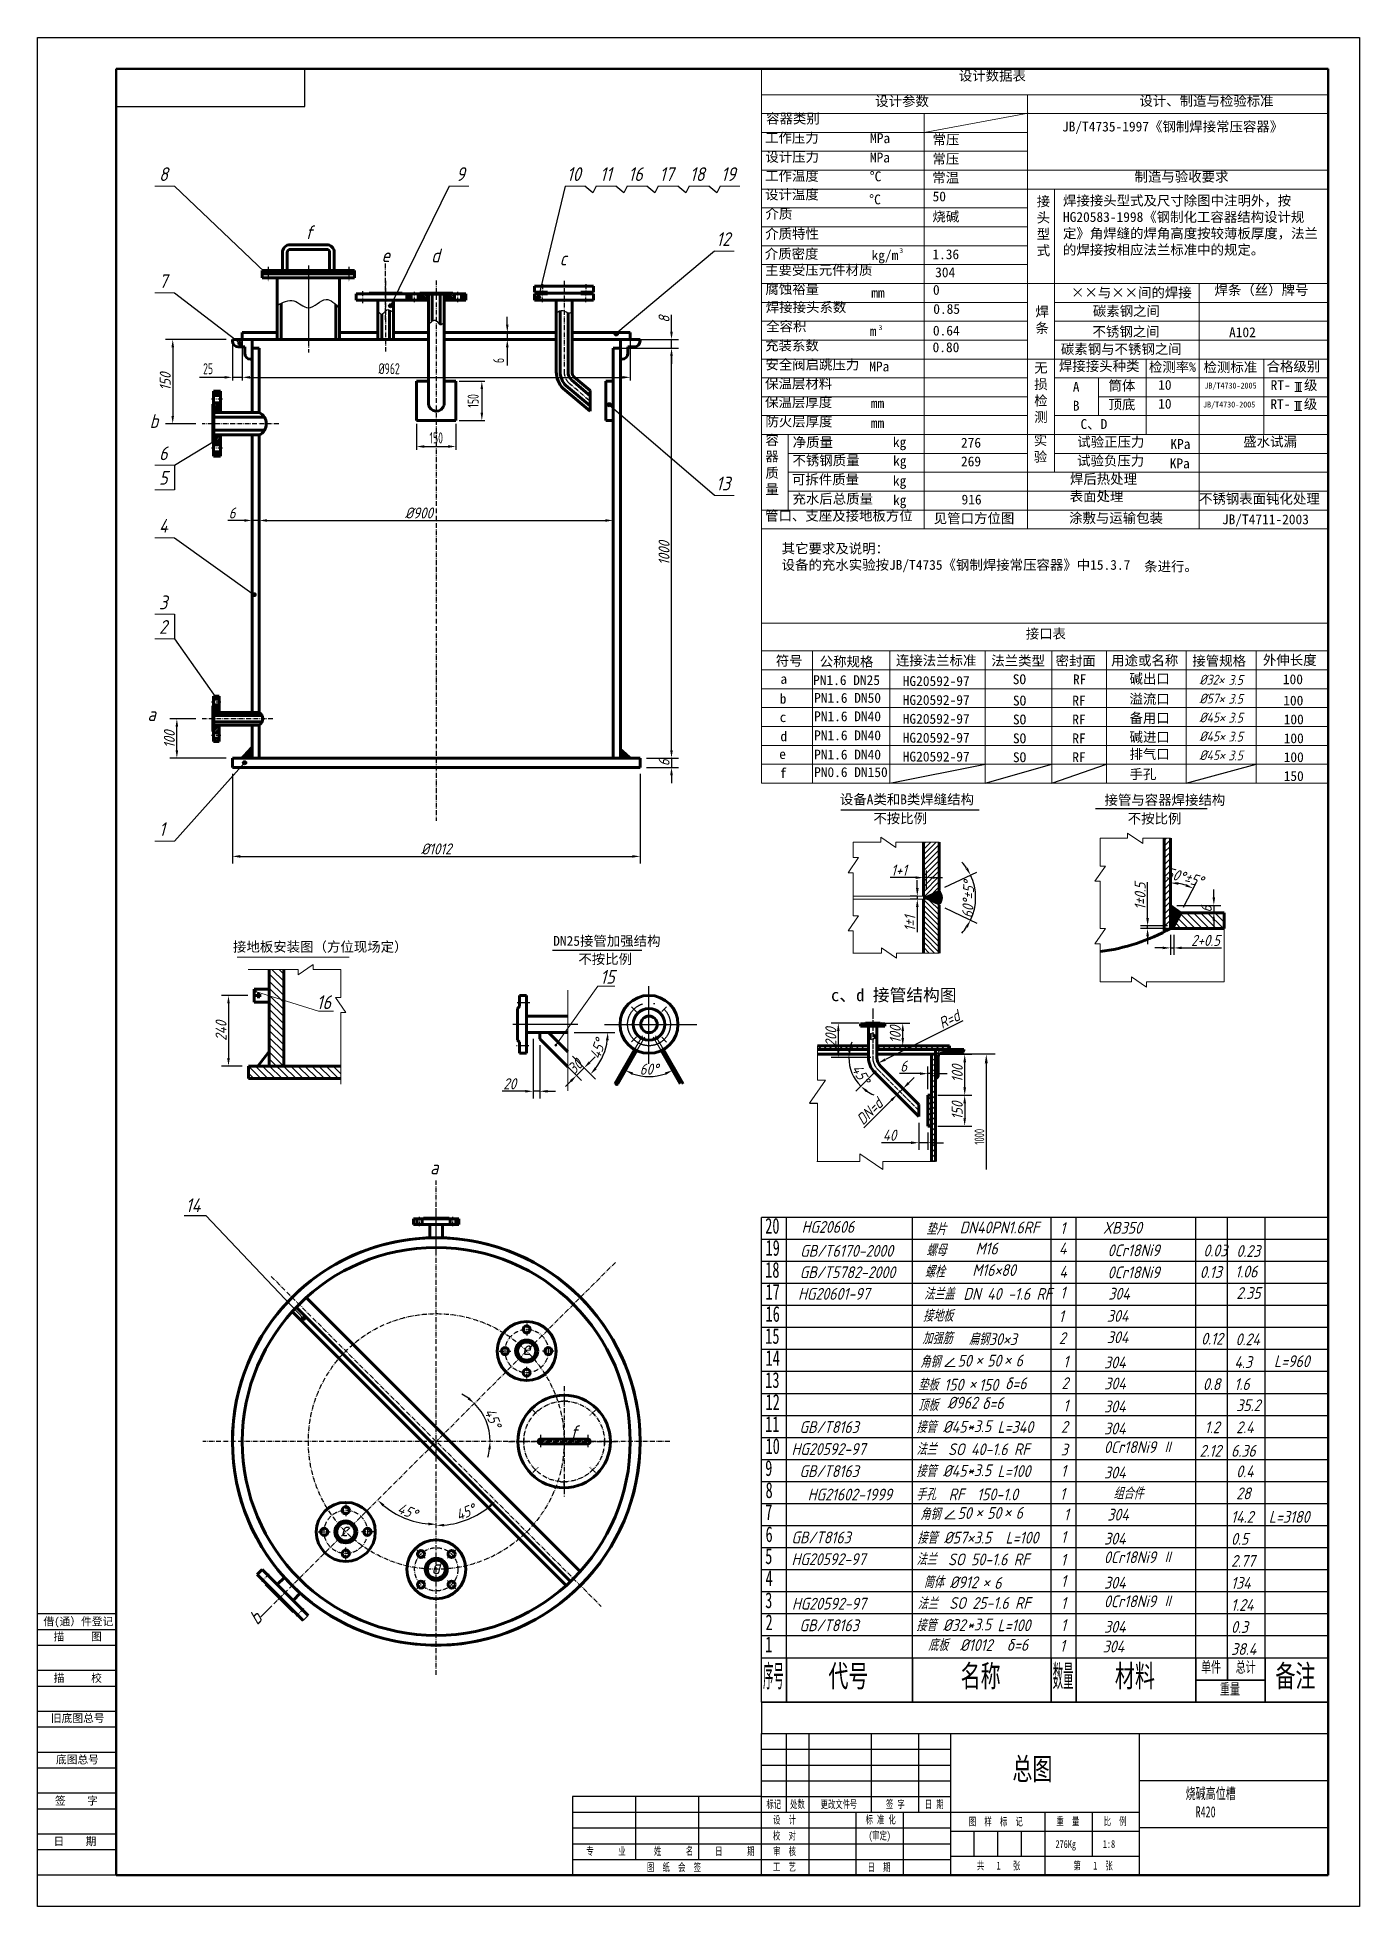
# Model space of a CAD drawing. Header units: millimetres. Extents: x -629 to 2731, y -937 to 3815.
import ezdxf

# ---------------------------------------------------------------- set-up
doc = ezdxf.new("R2010")
doc.units = ezdxf.units.MM
for name, pattern in [('ACAD_ISO02W100', [11, 8, -3]), ('ACAD_ISO04W100', [30, 24, -3, 0, -3]), ('ACAD_ISO05W100', [33, 24, -3, 0, -3, 0, -3]), ('ACAD_ISO10W100', [18.7, 12, -3, 0.7, -3])]:
    doc.linetypes.add(name, pattern=pattern)
for name, color, linetype, lineweight in [('双点划线', 5, 'ACAD_ISO05W100', 18), ('标注', 7, 'Continuous', 18), ('粗实线', 4, 'Continuous', 70), ('细实线', 7, 'Continuous', 18), ('虚线', 2, 'ACAD_ISO02W100', 18)]:
    doc.layers.add(name, color=color, linetype=linetype, lineweight=lineweight)
doc.layers.add('点划线', color=1, linetype='ACAD_ISO04W100')
doc.layers.add('点画线', color=1, linetype='ACAD_ISO04W100')
doc.styles.add('GB', font='gbeitc.shx', dxfattribs={"bigfont": 'gbcbig.shx'})
doc.styles.add('HGCAD', font='gbenor.shx', dxfattribs={"width": 0.75, "bigfont": 'gbcbig.shx'})
doc.styles.get("Standard").update_dxf_attribs({"font": 'SIMFANG.TTF'})
doc.styles.add('TextStyle0', font='SIMFANG.TTF', dxfattribs={"width": 0.34603})
doc.styles.add('标准', font='SIMFANG.TTF', dxfattribs={"width": 0.667})
doc.dimstyles.new('GB$0', dxfattribs={"dimscale": 8, "dimtxt": 3.5, "dimasz": 2.5, "dimexe": 2.25, "dimexo": 2, "dimtad": 1, "dimdec": 0, "dimtxsty": 'GB', "dimcen": 2.5, "dimadec": 0, "dimazin": 0, "dimtfac": 1, "dimtdec": 0, "dimtmove": 0, "dimatfit": 3, "dimfxl": 0, "dimarcsym": 0})
doc.dimstyles.new('GB$2', dxfattribs={"dimscale": 8, "dimtxt": 3.5, "dimasz": 2.5, "dimexe": 2.25, "dimexo": 2, "dimtad": 1, "dimdec": 0, "dimtxsty": 'GB', "dimcen": 2.5, "dimadec": 0, "dimazin": 0, "dimtfac": 1, "dimtdec": 0, "dimtmove": 0, "dimatfit": 3, "dimfxl": 0, "dimarcsym": 0})
doc.dimstyles.new('GB$4', dxfattribs={"dimscale": 8, "dimtxt": 3.5, "dimasz": 2.5, "dimexe": 2.25, "dimexo": 2, "dimtad": 1, "dimtoh": 1, "dimdec": 0, "dimtxsty": 'GB', "dimcen": 2.5, "dimadec": 0, "dimazin": 0, "dimtfac": 1, "dimtdec": 0, "dimtmove": 0, "dimatfit": 3, "dimfxl": 0, "dimarcsym": 0})

msp = doc.modelspace()

# ---------------------------------------------------------------- texts
at = {"color": 0, "lineweight": -3, "style": '标准', "width": 0.667}
for s, height, p in [('20', 40, (1220.91, 773.73)), ('19', 40, (1221.78, 717.73)), ('18', 40, (1220.91, 661.73)), ('17', 40, (1221.78, 605.73)), ('16', 40, (1221.78, 549.73)), ('15', 40, (1220.91, 493.73)), ('14', 40, (1221.78, 437.73)), ('13', 40, (1220.91, 381.73)), ('12', 40, (1221.78, 325.73)), ('11', 40, (1220.91, 269.73)), ('10', 40, (1221.78, 213.73)), ('9', 40, (1220.91, 157.73)), ('8', 40, (1221.78, 101.73)), ('7', 40, (1220.91, 45.73)), ('6', 40, (1221.78, -10.27)), ('5', 40, (1220.91, -66.27)), ('4', 40, (1221.78, -122.27)), ('3', 40, (1220.91, -178.27)), ('2', 40, (1221.78, -234.27)), ('1', 40, (1220.91, -290.27)), ('标记', 20, (1224.11, -686.94)), ('处数', 20, (1284.11, -686.61)), ('更改文件', 20, (1361.69, -686.94)), ('号', 20, (1435.53, -686.94)), ('签 字', 20, (1527.73, -686.61)), ('日 期', 20, (1626.54, -686.94)), ('设  计', 20, (1240.97, -726.29)), ('标 准 化', 20, (1475.91, -725.83)), ('图  样  标  记', 20, (1738.42, -730.94)), ('重  量', 20, (1960.97, -730.07)), ('比  例', 20, (2080.97, -730.18)), ('校  对', 20, (1240.7, -766.77)), ('(', 20, (1483.48, -766.61)), ('审定', 20, (1492.71, -766.61)), (')', 20, (1529.63, -766.61)), ('专      业', 20, (766.4, -805.96)), ('姓      名', 20, (938.14, -805.73)), ('日      期', 20, (1093.61, -806.29)), ('审  核', 20, (1240.97, -806.61)), ('276Kg', 20, (1958.57, -788.09)), ('1:8', 20, (2078.86, -787.95)), ('图  纸  会  签', 20, (920.42, -846.94)), ('工  艺', 20, (1240.7, -846.01)), ('日  期', 20, (1480.97, -846.94)), ('共   1   张', 20, (1758.69, -842.94)), ('第   1  张', 20, (2004.26, -842.94))]:
    msp.add_text(s, height=height, dxfattribs=at).set_placement(p)
at = {"color": 0, "lineweight": -3}
for s, insert, char_height, width, attachment_point in [('设备A类和B类焊缝结构', (1410.6, 1890.41), 25, 366.9306, 1), ('接管与容器焊接结构', (2083.08, 1888.98), 25, 431.1081, 1), ('不按比例', (1495.72, 1841.98), 25, 147.5293, 1), ('不按比例', (2142.19, 1841.55), 25, 147.5293, 1), ('DN25接管加强结构', (682.23, 1530.51), 25, 344.8865, 1), ('接地板安装图（方位现场定）', (-131.51, 1515.64), 25, 431.1081, 1), ('不按比例', (746.13, 1484.19), 25, 159.9835, 1), ('c、d 接管结构图', (1388.13, 1378.62), 31.2, 453.8118, 4), ('\\f仿宋_GB2312|b0|i0|c134|p49;借(通）件登记', (-524.49, -214.86), 20, 4976.64, 5), ('\\f仿宋_GB2312|b0|i0|c134|p49;描     图', (-526.25, -251.83), 20, 4976.64, 5), ('\\f仿宋_GB2312|b0|i0|c134|p49;描     校', (-525.93, -357.14), 20, 4976.64, 5), ('\\f仿宋_GB2312|b0|i0|c134|p49;旧底图总号', (-526.22, -459.5), 20, 4976.64, 5), ('\\f仿宋_GB2312|b0|i0|c134|p49;底图总号', (-526.94, -564.45), 20, 4976.64, 5), ('签    字', (-529.34, -669.01), 20, 4976.64, 5), ('日    期', (-533.3, -772.25), 20, 4976.64, 5)]:
    msp.add_mtext(s, dxfattribs=dict(at, insert=insert, char_height=char_height, width=width, attachment_point=attachment_point))
at = {"color": 0, "insert": (1765.26, 1020.1), "char_height": 24.577, "attachment_point": 5, "rotation": 90, "style": 'HGCAD'}
msp.add_mtext('1000', dxfattribs=at)
at = {"color": 0, "lineweight": -3, "attachment_point": 1}
for s, insert, char_height, style in [('\\fFangSong_GB2312|b0|i0|p34;序号', (1215.38, -322.71), 56, 'TextStyle0'), ('\\fFangSong_GB2312|b0|i0|p34;代号', (1381.41, -322.71), 56, '标准'), ('\\fFangSong_GB2312|b0|i0|p34;名称', (1717.41, -322.71), 56, '标准'), ('\\fFangSong_GB2312|b0|i0|p34;数量', (1951.38, -322.71), 56, 'TextStyle0'), ('\\fFangSong_GB2312|b0|i0|p34;材料', (2109.41, -322.71), 56, '标准'), ('\\fFangSong_GB2312|b0|i0|p34;单件', (2328.4, -313.89), 28, '标准'), ('\\fFangSong_GB2312|b0|i0|p34;总计', (2416.4, -313.89), 28, '标准'), ('\\fFangSong_GB2312|b0|i0|p34;备注', (2517.41, -322.71), 56, '标准'), ('\\fFangSong_GB2312|b0|i0|p34;重量', (2376.4, -369.89), 28, '标准'), ('{\\fFangSong_GB2312|b0|i0|c134|p34;总}图', (1849.02, -558.71), 56, '标准')]:
    msp.add_mtext(s, dxfattribs=dict(at, insert=insert, char_height=char_height, style=style))
at = {"color": 0, "insert": (2289.3, -635.4), "char_height": 28, "attachment_point": 1, "style": '标准'}
msp.add_mtext('{\\fFangSong_GB2312|b0|i0|c134|p34;烧碱高位槽\\P  R420}', dxfattribs=at)
at = {"layer": '标注', "color": 0}
for s, p in [('304', (1652.79, 3205.19)), ('××与××间的焊接', (1998.13, 3153.75)), ('碳素钢之间', (2053.61, 3106.81)), ('不锈钢之间', (2052.75, 3054.53)), ('A102', (2399.64, 3052.81)), ('碳素钢与不锈钢之间', (1972.3, 3010.06)), ('公称规格', (1359.4, 2215.62)), ('连接法兰标准', (1553.04, 2218.46)), ('法兰类型', (1795.44, 2217.91)), ('密封面', (1958.76, 2217.59)), ('用途或名称', (2100.11, 2218.59)), ('接管规格', (2306.36, 2217.62)), ('外伸长度', (2485.73, 2219.59)), ('PN1.6 DN25', (1342.56, 2168.52)), ('HG20592-97', (1570.44, 2166.05)), ('SO', (1849.91, 2170.62)), ('RF', (2003.04, 2170.46)), ('碱出口', (2146.65, 2171.96)), ('100', (2536.44, 2170.63)), ('PN1.6 DN50', (1345.12, 2123.29)), ('HG20592-97', (1570.44, 2118.05)), ('SO', (1850.36, 2116.42)), ('RF', (2001.28, 2116.42)), ('溢流口', (2146.65, 2120.68)), ('100', (2537.39, 2116.62)), ('PN1.6 DN40', (1345.12, 2076.54)), ('HG20592-97', (1570.44, 2070.05)), ('SO', (1850.36, 2068.42)), ('RF', (2001.28, 2068.42)), ('备用口', (2146.65, 2072.14)), ('100', (2538.46, 2068.62)), ('PN1.6 DN40', (1345.12, 2028.12)), ('HG20592-97', (1570.44, 2022.05)), ('SO', (1850.36, 2020.42)), ('RF', (2001.28, 2020.42)), ('碱进口', (2146.65, 2023.79)), ('100', (2538.46, 2020.62)), ('PN1.6 DN40', (1345.12, 1979.24)), ('HG20592-97', (1570.44, 1974.05)), ('SO', (1850.36, 1972.42)), ('RF', (2001.28, 1972.42)), ('排气口', (2146.65, 1980.38)), ('100', (2538.46, 1972.62)), ('PN0.6 DN150', (1345.12, 1934.52)), ('手孔', (2146.65, 1929.28)), ('150', (2538.46, 1924.62))]:
    msp.add_text(s, height=25, dxfattribs=at).set_placement(p)
at = {"layer": '标注', "color": 0, "style": 'GB'}
for s, height, p in [('%%C32×', 25, (2324.12, 2169.55)), ('%%C57×', 25, (2324.12, 2121.55)), ('%%C45×', 25, (2324.12, 2073.55)), ('%%C45×', 25, (2324.12, 2025.55)), ('%%C45×', 25, (2324.12, 1977.55)), ('HG20606', 30, (1313.46, 775.83)), ('垫片', 30, (1630, 770.61)), ('DN40PN1.6RF', 30, (1715.08, 774.52)), ('1', 30, (1970.42, 772.89)), ('XB350', 30, (2079.2, 773.64)), ('GB/T6170-2000', 30, (1309.62, 715.01)), ('螺母', 30, (1630.11, 716.67)), ('M16', 30, (1755.45, 720.93)), ('4', 30, (1967.27, 720.88)), ('0Cr18Ni9', 30, (2091.11, 716.34)), ('0.03', 30, (2334.27, 715.95)), ('0.23', 30, (2418.33, 714.6)), ('GB/T5782-2000', 30, (1308.53, 660.59)), ('螺栓', 30, (1626.15, 662.15)), ('M16×80', 30, (1747.09, 666.11)), ('4', 30, (1968.13, 661.93)), ('0Cr18Ni9', 30, (2091.11, 660.34)), ('0.13', 30, (2325.29, 661.22)), ('1.06', 30, (2415.11, 662.34)), ('HG20601-97', 30, (1304.54, 605.77)), ('法兰盖', 30, (1624.51, 605.73)), ('DN 40 -1.6 RF', 30, (1724.28, 605.49)), ('1', 30, (1970.68, 608.79)), ('304', 30, (2092.62, 606)), ('2.35', 30, (2418.15, 607.88)), ('接地板', 30, (1621.72, 550.17)), ('1', 30, (1966.73, 548.63)), ('304', 30, (2089.07, 549.56)), ('加强筋', 30, (1619.92, 492.94)), ('扁钢30×3', 30, (1738.32, 490.57)), ('2', 30, (1967.13, 493.07)), ('304', 30, (2089, 495.35)), ('0.12', 30, (2328.62, 491.69)), ('0.24', 30, (2416.11, 490.16)), ('角钢', 30, (1614.72, 433)), ('50', 30, (1709.46, 435.68)), ('×', 30, (1755.49, 438.4)), ('50', 30, (1784.66, 435.83)), ('×', 30, (1828.03, 438.83)), ('6', 30, (1857.21, 436.26)), ('1', 30, (1978.26, 433.56)), ('304', 30, (2081.88, 431.32)), ('4.3', 30, (2413.06, 432.22)), ('L=960', 30, (2513.76, 434.5)), ('垫板', 30, (1609.61, 374.75)), ('150', 30, (1675.47, 374.74)), ('×', 30, (1738.94, 377.74)), ('150', 30, (1763.97, 374.28)), ('2', 30, (1973.85, 378.58)), ('304', 30, (2082.35, 377.83)), ('0.8', 30, (2333.06, 376.22)), ('1.6', 30, (2413.06, 376.22)), ('顶板', 30, (1609.56, 323.01)), ('1', 30, (1978.26, 321.56)), ('304', 30, (2081.88, 319.32)), ('35.2', 30, (2417.76, 322.5)), ('GB/T8163', 30, (1307.85, 267.03)), ('接管', 30, (1604.57, 267.26)), ('%%C45', 30, (1672.35, 267.66)), ('L=340', 30, (1811.24, 267.16)), ('2', 30, (1972.37, 267.59)), ('304', 30, (2081.88, 263.32)), ('1.2', 30, (2337.76, 266.5)), ('2.4', 30, (2417.76, 266.5)), ('HG20592-97', 30, (1287.83, 211.15)), ('法兰', 30, (1604.98, 211.1)), ('SO 40-1.6 RF', 30, (1685.28, 210.6)), ('3', 30, (1971.93, 209.71)), ('0Cr18Ni9 Ⅱ', 30, (2081.69, 216.09)), ('2.12', 30, (2324.62, 206.77)), ('6.36', 30, (2404.62, 206.77)), ('GB/T8163', 30, (1307.85, 155.03)), ('接管', 30, (1604.57, 155.26)), ('%%C45', 30, (1672.35, 155.66)), ('L=100', 30, (1811.24, 155.16)), ('1', 30, (1972.37, 155.59)), ('304', 30, (2081.88, 151.32)), ('0.4', 30, (2417.76, 154.5)), ('HG21602-1999', 30, (1328.83, 95.4)), ('手孔  RF  150-1.0', 30, (1603.51, 95.89)), ('1', 30, (1969.85, 97.21)), ('组合件', 30, (2105.64, 98.58)), ('28', 30, (2417.76, 98.5)), ('角钢', 30, (1614.72, 45.75)), ('50', 30, (1709.46, 48.43)), ('×', 30, (1755.49, 51.16)), ('50', 30, (1784.66, 48.59)), ('×', 30, (1828.03, 51.59)), ('6', 30, (1857.21, 49.02)), ('1', 30, (1979.69, 44.97)), ('304', 30, (2090.06, 44.37)), ('14.2', 30, (2404.62, 38.77)), ('L=3180', 30, (2500.62, 38.77)), ('GB/T8163', 30, (1287.4, -13.53)), ('接管', 30, (1607.17, -14.42)), ('%%C57×3.5', 30, (1674.96, -14.02)), ('L=100', 30, (1831.53, -14.06)), ('1', 30, (1972.37, -12.41)), ('304', 30, (2081.88, -16.68)), ('0.5', 30, (2404.62, -17.23)), ('HG20592-97', 30, (1287.83, -68.85)), ('法兰', 30, (1604.98, -68.9)), ('SO 50-1.6 RF', 30, (1685.28, -69.4)), ('1', 30, (1971.93, -70.29)), ('0Cr18Ni9 Ⅱ', 30, (2081.69, -63.91)), ('2.77', 30, (2404.62, -73.23)), ('筒体', 30, (1623.55, -127.26)), ('1', 30, (1972.37, -124.41)), ('%%C912', 30, (1689.47, -127.58)), ('×', 30, (1773.54, -126.75)), ('6', 30, (1802.72, -129.33)), ('304', 30, (2081.88, -128.68)), ('134', 30, (2404.62, -129.23)), ('HG20592-97', 30, (1288.91, -181.98)), ('法兰', 30, (1607.88, -181.57)), ('SO 25-1.6 RF', 30, (1688.56, -180.24)), ('1', 30, (1972.37, -180.41)), ('0Cr18Ni9 Ⅱ', 30, (2081.69, -175.91)), ('1.24', 30, (2404.62, -185.23)), ('GB/T8163', 30, (1307.85, -236.97)), ('接管', 30, (1604.57, -236.74)), ('%%C32', 30, (1672.35, -236.34)), ('L=100', 30, (1811.24, -236.84)), ('1', 30, (1972.37, -236.41)), ('304', 30, (2081.88, -240.68)), ('0.3', 30, (2404.62, -241.23)), ('底板', 30, (1634.69, -287.09)), ('%%C1012', 30, (1715.72, -287.09)), ('1', 30, (1969.56, -289.12)), ('304', 30, (2078.38, -290.85)), ('38.4', 30, (2404.62, -297.23))]:
    msp.add_text(s, height=height, dxfattribs=at).set_placement(p)
at = {"layer": '标注', "color": 0, "attachment_point": 1}
for s, insert, char_height, width in [('设计数据表 ', (1712.94, 3729.98), 25, 227.7445), ('设计参数\\P ', (1500.5, 3665.3), 25, 227.7445), ('设计、制造与检验标准', (2171.83, 3666.01), 25, 569.2916), ('容器类别 ', (1223.14, 3621.06), 25, 227.7445), ('工作压力', (1220.65, 3572.09), 25, 227.7445), ('MPa', (1487.37, 3571.16), 25, 227.7445), ('常压', (1646.27, 3567.68), 25, 227.7445), ('JB/T4735-1997《钢制焊接常压容器》', (1975.12, 3600.75), 25, 960.0091), ('设计压力', (1221.43, 3523.66), 25, 227.7445), ('MPa', (1486.92, 3522.04), 25, 227.7445), ('常压', (1645.83, 3518.56), 25, 227.7445), ('工作温度', (1220.65, 3475.37), 25, 227.7445), ('%%DC', (1486.4, 3474.13), 25, 227.7445), ('常温', (1645.31, 3470.64), 25, 227.7445), ('制造与验收要求', (2159.47, 3473.16), 25, 613.1704), ('设计温度', (1220.65, 3428.09), 25, 227.7445), ('50', (1646.28, 3423.07), 25, 227.7445), ('介质', (1221.44, 3379.05), 25, 103.5192), ('%%DC', (1485.01, 3415.44), 25, 227.7445), ('烧碱', (1645.69, 3372.05), 25, 227.7445), ('接头型式', (1910.88, 3410.79), 25, 10.1843), ('焊接接头型式及尺寸除图中注明外，按HG20583-1998《钢制化工容器结构设计规定》角焊缝的焊角高度按较薄板厚度，法兰的焊接按相应法兰标准中的规定。', (1977.62, 3412.57), 25, 653.5861), ('介质特性', (1220.85, 3328.04), 25, 227.7445), ('介质密度', (1219.89, 3277.12), 25, 227.7445), ('3', (1561.76, 3279.16), 12.5, 113.8722), ('主要受压元件材质', (1220.65, 3236.09), 25, 364.223), ('kg/m', (1491.13, 3273.61), 25, 227.7445), ('1.36', (1645.69, 3276.05), 25, 227.7445), ('腐蚀裕量', (1221.43, 3187.66), 25, 227.7445), ('0', (1647.2, 3185.5), 25, 227.7445), ('焊条（丝）牌号', (2362.72, 3185.26), 25, 380.8121), ('焊接接头系数', (1222.36, 3141.49), 25, 227.7445), ('mm', (1490.42, 3178.28), 25, 227.7445), ('0.85', (1647.98, 3137.08), 25, 227.7445), ('全容积', (1223.14, 3093.06), 25, 227.7445), ('焊条', (1907.68, 3130.25), 25, 22.9772), ('充装系数 ', (1220.65, 3044.09), 25, 227.7445), ('m', (1486.75, 3080.55), 25, 227.7445), ('3', (1508.84, 3083.46), 12.5, 113.8722), ('0.64', (1647.11, 3082.06), 25, 227.7445), ('安全阀启跳压力', (1221.43, 2995.66), 25, 285.5709), ('0.80', (1646.27, 3039.68), 25, 227.7445), ('焊接接头种类', (1967.26, 2991.78), 25, 227.7445), ('合格级别', (2494.98, 2990.74), 25, 259.5096), ('保温层材料', (1220.65, 2947.37), 25, 227.7445), ('MPa', (1485.19, 2990.81), 25, 227.7445), ('无损检测', (1904.5, 2987.45), 25, 43.4185), ('检测率%', (2195.98, 2989.5), 25, 227.7445), ('检测标准', (2334.76, 2989.04), 25, 227.7445), ('RT-  级', (2505.14, 2943.45), 25, 259.5096), ('保温层厚度', (1220.65, 2900.09), 25, 227.7445), ('A', (2002.6, 2938.99), 25, 227.7445), ('筒体', (2093.43, 2942.3), 25, 227.7445), ('10', (2219.55, 2944.03), 25, 227.7445), ('JB/T4730-2005', (2337.04, 2937.25), 15, 136.6467), ('RT-  级', (2504.69, 2895.08), 25, 259.5096), ('防火层厚度', (1221.44, 2851.05), 25, 227.7445), ('mm', (1489.31, 2897.41), 25, 227.7445), ('B', (2002.6, 2890.99), 25, 227.7445), ('顶底', (2093.43, 2894.3), 25, 227.7445), ('10', (2219.55, 2896.03), 25, 227.7445), ('JB/T4730-2005', (2333.65, 2889.12), 15, 136.6467), ('容器质量', (1221.43, 2803.66), 25, 10.1617), ('mm', (1489.31, 2847.23), 25, 227.7445), ('实验', (1903.44, 2802.98), 25, 4.4667), ('C、D', (2022.14, 2844.44), 25, 227.7445), ('净质量', (1290.78, 2798.28), 25, 227.7445), ('kg', (1545.37, 2798.55), 25, 227.7445), ('276', (1718.38, 2797.07), 25, 227.7445), ('试验正压力', (2013.94, 2799.18), 25, 227.7445), ('KPa', (2250.43, 2793.8), 25, 227.7445), ('盛水试漏', (2435.76, 2799.62), 25, 227.7445), ('不锈钢质量', (1290.18, 2751.98), 25, 227.7445), ('kg', (1545.92, 2751.09), 25, 227.7445), ('269', (1718.38, 2749.46), 25, 227.7445), ('试验负压力', (2013.48, 2751.31), 25, 227.7445), ('KPa', (2248.85, 2744.44), 25, 227.7445), ('可拆件质量', (1289, 2703.48), 25, 227.7445), ('kg', (1545.4, 2700.25), 25, 227.7445), ('表面处理', (1994.66, 2660.82), 25, 227.7445), ('焊后热处理', (1995.3, 2704.76), 25, 227.7445), ('管口、支座及接地板方位', (1220.65, 2611.37), 25, 655.2786), ('充水后总质量', (1290.18, 2654.39), 25, 227.7445), ('kg', (1545.74, 2651), 25, 227.7445), ('916', (1719.85, 2652.56), 25, 227.7445), ('不锈钢表面钝化处理', (2323.29, 2654.49), 25, 490.2614), ('见管口方位图', (1649.25, 2604.97), 25, 227.7445), ('涂敷与运输包装', (1993.14, 2605.71), 25, 352.1331), ('JB/T4711-2003', (2381.51, 2602.14), 25, 227.7445), ('其它要求及说明：\\P设备的充水实验按JB/T4735《钢制焊接常压容器》中15.3.7', (1262.74, 2528.14), 25, 1157.1851), ('条进行。\\P', (2183.87, 2482.51), 25, 2403.1181), (' 接口表', (1865.97, 2311.53), 25, 666.7606), ('符号 ', (1247.76, 2242.54), 25, 103.5192), ('a', (1259.52, 2196.56), 25, 103.5192), (' b', (1240.71, 2146.14), 25, 103.5192), (' c', (1240.65, 2099.39), 25, 103.5192), ('d ', (1259.51, 2050.68), 25, 103.5192), (' e', (1239.45, 2005.48), 25, 103.5192), (' f', (1241.08, 1957.28), 25, 103.5192)]:
    msp.add_mtext(s, dxfattribs=dict(at, insert=insert, char_height=char_height, width=width))
at = {"layer": '标注', "color": 0, "style": 'GB'}
for s, insert, char_height, width, attachment_point in [('8', (-319.5, 3484.83), 35, 48.0002, 1), ('9', (457.48, 3484.83), 35, 48.0002, 3), ('10', (752.17, 3484.83), 35, 48.0002, 3), ('11', (830.87, 3484.83), 35, 48.0002, 3), ('16', (909.56, 3484.83), 35, 48.0002, 3), ('17', (988.25, 3484.83), 35, 48.0002, 3), ('18', (1066.94, 3484.83), 35, 48.0002, 3), ('19', (1145.64, 3484.83), 35, 48.0002, 3), ('f', (71.21, 3337.02), 35, 48.0002, 3), ('12', (1131.89, 3319.65), 35, 48.0002, 3), ('e', (267.6, 3278.51), 35, 48.0002, 3), ('d', (393.96, 3277.82), 35, 48.0002, 3), ('c', (716.25, 3270.36), 35, 48.0002, 3), ('7', (-319.5, 3212.96), 35, 48.0002, 1), ('b', (-321.39, 2857.23), 35, 48.0002, 3), ('6', (-319.5, 2775.04), 35, 48.0002, 1), ('5', (-319.5, 2712.73), 35, 48.0002, 1), ('13', (1131.89, 2698.26), 35, 48.0002, 3), ('4', (-319.5, 2590.89), 35, 48.0002, 1), ('3', (-319.5, 2396), 35, 48.0002, 1), ('2', (-319.5, 2333.69), 35, 48.0002, 1), ('3.5', (2397.82, 2193.91), 25, 1.3672, 1), ('3.5', (2397.82, 2145.91), 25, 1.3672, 1), ('a', (-327.88, 2112.03), 35, 48.0002, 3), ('3.5', (2397.82, 2097.91), 25, 1.3672, 1), ('3.5', (2397.82, 2049.91), 25, 1.3672, 1), ('3.5', (2397.82, 2001.91), 25, 1.3672, 1), ('1', (-319.5, 1819.74), 35, 48.0002, 1), ('15', (838.37, 1444.1), 35, 48.0002, 3), ('16', (117.46, 1344.59), 35, 48.0002, 9), ('a', (390.11, 959.58), 35, 48.0002, 3), ('14', (-214.43, 863.41), 35, 48.0002, 3), ('e', (624.61, 500.15), 35, 48.0002, 3), ('δ=6', (1830.47, 408.22), 30, 1.0443, 1), ('%%C962', (1683.91, 359.13), 30, 1.0443, 1), ('δ=6', (1772.19, 357.73), 30, 1.2532, 1), ('f', (744.3, 286.61), 35, 48.0002, 3), ('*3.5', (1733.57, 299.16), 30, 1.2532, 1), ('*3.5', (1733.57, 187.16), 30, 1.2532, 1), ('c', (159.78, 39.33), 35, 48.0002, 3), ('d', (394.79, -56.19), 35, 48.0002, 3), ('*3.5', (1733.57, -204.84), 30, 1.2532, 1), ('δ=6', (1834.55, -256.5), 30, 1.2532, 1)]:
    msp.add_mtext(s, dxfattribs=dict(at, insert=insert, char_height=char_height, width=width, attachment_point=attachment_point))
at = {"layer": '标注', "color": 0, "insert": (-95.06, -198.35), "char_height": 35, "width": 48.0002, "attachment_point": 1, "rotation": 45, "style": 'GB'}
msp.add_mtext('b', dxfattribs=at)

# ---------------------------------------------------------------- blocks, each defined once
blk = doc.blocks.new('*D6')
at = {"color": 0, "lineweight": -2}
for p, q in [((1603.1, 1678.8), (1538.7, 1678.8)), ((1623.1, 1648.1), (1623.1, 1696.8)), ((1631.1, 1678.8), (1623.1, 1678.8)), ((1631.1, 1648.1), (1631.1, 1696.8)), ((1651.1, 1678.8), (1671.1, 1678.8))]:
    blk.add_line(p, q, dxfattribs=at)
at = {"color": 0}
for points in [[(1603.1, 1682.2), (1603.1, 1675.5), (1623.1, 1678.8)], [(1651.1, 1682.2), (1651.1, 1675.5), (1631.1, 1678.8)]]:
    blk.add_solid(points, dxfattribs=at)
at = {"layer": 'Defpoints', "color": 0}
for p in [(1631.1, 1678.8), (1623.1, 1632.1), (1631.1, 1632.1)]:
    blk.add_point(p, dxfattribs=at)
at = {"color": 0, "insert": (1560.9, 1697.8), "char_height": 28, "attachment_point": 5, "style": 'GB'}
blk.add_mtext('1+1', dxfattribs=at)
blk = doc.blocks.new('*D7')
at = {"color": 0, "lineweight": -2}
for p, q in [((1607.4, 1652.1), (1607.4, 1672.1)), ((1607.1, 1632.1), (1589.4, 1632.1)), ((1607.1, 1624.1), (1589.4, 1624.1)), ((1607.4, 1632.1), (1607.4, 1624.1)), ((1607.4, 1604.1), (1607.4, 1540.3))]:
    blk.add_line(p, q, dxfattribs=at)
at = {"color": 0}
for points in [[(1604.1, 1652.1), (1610.8, 1652.1), (1607.4, 1632.1)], [(1604.1, 1604.1), (1610.8, 1604.1), (1607.4, 1624.1)]]:
    blk.add_solid(points, dxfattribs=at)
at = {"layer": 'Defpoints', "color": 0}
for p in [(1607.4, 1624.1), (1623.1, 1632.1), (1623.1, 1624.1)]:
    blk.add_point(p, dxfattribs=at)
at = {"color": 0, "insert": (1588.4, 1562.2), "char_height": 28, "attachment_point": 5, "rotation": 90, "style": 'GB'}
blk.add_mtext('1%%P1', dxfattribs=at)
blk = doc.blocks.new('*D8')
at = {"color": 0, "lineweight": -2}
for p, q in [((1677.6, 1654.2), (1759.1, 1693.1)), ((1677.6, 1602), (1759.1, 1563.2))]:
    blk.add_line(p, q, dxfattribs=at)
for start, end in [(34.0874, 42.7087), (334.534, 25.466), (317.2913, 325.9126)]:
    blk.add_arc((1622.7, 1628.1), 133, start, end, dxfattribs=at)
at = {"color": 0}
for points in [[(1735.8, 1704.3), (1730, 1701), (1742.8, 1685.3)], [(1730, 1555.2), (1735.8, 1551.9), (1742.8, 1570.9)]]:
    blk.add_solid(points, dxfattribs=at)
at = {"layer": 'Defpoints', "color": 0}
for p in [(1631.1, 1632.1), (1631.1, 1624.1), (1663.1, 1647.4), (1754.3, 1647.8), (1663.1, 1608.9)]:
    blk.add_point(p, dxfattribs=at)
at = {"color": 0, "insert": (1736.7, 1623.5), "char_height": 28, "attachment_point": 5, "rotation": 87.6623, "style": 'GB'}
blk.add_mtext('60%%d%%p5%%D', dxfattribs=at)
blk = doc.blocks.new('*D9')
at = {"layer": 'Defpoints', "color": 0}
for p in [(-78.2, 1378.9), (-143, 1199.9), (-92.5, 1199.9)]:
    blk.add_point(p, dxfattribs=at)
at = {"layer": '标注', "color": 0, "lineweight": -2}
for p, q in [((-94.2, 1378.9), (-161, 1378.9)), ((-143, 1358.9), (-143, 1219.9)), ((-108.5, 1199.9), (-161, 1199.9))]:
    blk.add_line(p, q, dxfattribs=at)
at = {"layer": '标注', "color": 0}
for points in [[(-146.3, 1358.9), (-139.7, 1358.9), (-143, 1378.9)], [(-146.3, 1219.9), (-139.7, 1219.9), (-143, 1199.9)]]:
    blk.add_solid(points, dxfattribs=at)
at = {"layer": '标注', "color": 0, "insert": (-162, 1289.4), "char_height": 28, "attachment_point": 5, "rotation": 90, "style": 'GB'}
blk.add_mtext('240', dxfattribs=at)
blk = doc.blocks.new('*D10')
at = {"color": 0, "lineweight": -2}
for p, q in [((711.6, 1205.5), (754, 1163)), ((730.9, 1224.8), (773.3, 1182.3)), ((760.6, 1195.1), (741.3, 1175.8)), ((774.7, 1209.2), (788.9, 1223.3)), ((727.2, 1161.6), (713, 1147.5))]:
    blk.add_line(p, q, dxfattribs=at)
at = {"color": 0}
for points in [[(772.4, 1211.6), (777.1, 1206.8), (760.6, 1195.1)], [(724.8, 1164), (729.5, 1159.3), (741.3, 1175.8)]]:
    blk.add_solid(points, dxfattribs=at)
at = {"layer": 'Defpoints', "color": 0}
for p in [(719.6, 1236.1), (700.3, 1216.8), (741.3, 1175.8)]:
    blk.add_point(p, dxfattribs=at)
at = {"color": 0, "insert": (737.5, 1198.8), "char_height": 28, "attachment_point": 5, "rotation": 45, "style": 'GB'}
blk.add_mtext('30', dxfattribs=at)
blk = doc.blocks.new('*D11')
at = {"color": 0, "lineweight": -2}
for p, q in [((735.6, 1285.4), (839, 1285.4)), ((730.9, 1224.8), (789.6, 1166.1))]:
    blk.add_line(p, q, dxfattribs=at)
blk.add_arc((670.3, 1285.4), 150.7, 322.6095, 352.3905, dxfattribs=at)
at = {"color": 0}
for points in [[(816.3, 1265.6), (823, 1265.2), (821, 1285.4)], [(792.5, 1191.7), (787.5, 1196), (776.8, 1178.8)]]:
    blk.add_solid(points, dxfattribs=at)
at = {"layer": 'Defpoints', "color": 0}
for p in [(614.5, 1285.4), (670.3, 1285.4), (719.6, 1285.4), (719.6, 1236.1), (800.8, 1210)]:
    blk.add_point(p, dxfattribs=at)
at = {"color": 0, "insert": (795.1, 1243.3), "char_height": 28, "attachment_point": 5, "rotation": 71.3712, "style": 'GB'}
blk.add_mtext('45°', dxfattribs=at)
blk = doc.blocks.new('*D12')
at = {"color": 0, "lineweight": -2}
blk.add_arc((925.6, 1292.2), 119.3, 249.617, 290.383, dxfattribs=at)
at = {"color": 0}
for points in [[(882.6, 1177.3), (885.4, 1183.4), (865.9, 1188.9)], [(965.7, 1183.4), (968.5, 1177.3), (985.2, 1188.9)]]:
    blk.add_solid(points, dxfattribs=at)
at = {"layer": 'Defpoints', "color": 0}
for p in [(894.9, 1239.1), (956.3, 1239), (846.3, 1154.9), (904.9, 1174.7), (1004.8, 1154.9)]:
    blk.add_point(p, dxfattribs=at)
at = {"color": 0, "insert": (925.6, 1191.9), "char_height": 28, "attachment_point": 5, "style": 'GB'}
blk.add_mtext('60°', dxfattribs=at)
blk = doc.blocks.new('*D4')
at = {"color": 0, "lineweight": -2}
for p, q in [((631.2, 1269.4), (631.2, 1117.7)), ((648, 1253.1), (648, 1117.7)), ((611.2, 1135.7), (552.1, 1135.7)), ((648, 1135.7), (631.2, 1135.7)), ((668, 1135.7), (688, 1135.7))]:
    blk.add_line(p, q, dxfattribs=at)
at = {"color": 0}
for points in [[(611.2, 1139), (611.2, 1132.4), (631.2, 1135.7)], [(668, 1139), (668, 1132.4), (648, 1135.7)]]:
    blk.add_solid(points, dxfattribs=at)
at = {"layer": 'Defpoints', "color": 0}
for p in [(631.2, 1285.4), (648, 1269.1), (631.2, 1135.7)]:
    blk.add_point(p, dxfattribs=at)
at = {"color": 0, "insert": (571.6, 1154.7), "char_height": 28, "attachment_point": 5, "style": 'GB'}
blk.add_mtext('20', dxfattribs=at)
blk = doc.blocks.new('*D13')
at = {"color": 0, "lineweight": -2}
for p, q in [((2360.9, 1628.4), (2360.9, 1648.4)), ((2267.1, 1608.4), (2378.9, 1608.4)), ((2292.7, 1589.7), (2378.9, 1589.7)), ((2360.9, 1608.4), (2360.9, 1589.7)), ((2360.9, 1569.7), (2360.9, 1549.7))]:
    blk.add_line(p, q, dxfattribs=at)
at = {"color": 0}
for points in [[(2357.6, 1628.4), (2364.3, 1628.4), (2360.9, 1608.4)], [(2357.6, 1569.7), (2364.3, 1569.7), (2360.9, 1589.7)]]:
    blk.add_solid(points, dxfattribs=at)
at = {"layer": 'Defpoints', "color": 0}
for p in [(2251.1, 1608.4), (2276.7, 1589.7), (2360.9, 1589.7)]:
    blk.add_point(p, dxfattribs=at)
at = {"color": 0, "insert": (2341.9, 1599.1), "char_height": 28, "attachment_point": 5, "rotation": 90, "style": 'GB'}
blk.add_mtext('6', dxfattribs=at)
blk = doc.blocks.new('*D14')
at = {"color": 0, "lineweight": -2}
for p, q in [((2251.1, 1533.7), (2251.1, 1482.2)), ((2259.3, 1533.7), (2259.3, 1482.2)), ((2231.1, 1500.2), (2211.1, 1500.2)), ((2251.1, 1500.2), (2259.3, 1500.2)), ((2279.3, 1500.2), (2380.5, 1500.2))]:
    blk.add_line(p, q, dxfattribs=at)
at = {"color": 0}
for points in [[(2231.1, 1503.5), (2231.1, 1496.9), (2251.1, 1500.2)], [(2279.3, 1503.5), (2279.3, 1496.9), (2259.3, 1500.2)]]:
    blk.add_solid(points, dxfattribs=at)
at = {"layer": 'Defpoints', "color": 0}
for p in [(2251.1, 1549.7), (2259.3, 1549.7), (2259.3, 1500.2)]:
    blk.add_point(p, dxfattribs=at)
at = {"color": 0, "insert": (2339.9, 1519.2), "char_height": 28, "attachment_point": 5, "style": 'GB'}
blk.add_mtext('2+0.5', dxfattribs=at)
blk = doc.blocks.new('*D15')
at = {"color": 0, "lineweight": -2}
for p, q in [((2192.6, 1575.9), (2192.6, 1667.1)), ((2243.3, 1555.9), (2174.6, 1555.9)), ((2243.3, 1549.7), (2174.6, 1549.7)), ((2192.6, 1549.7), (2192.6, 1555.9)), ((2192.6, 1529.7), (2192.6, 1509.7))]:
    blk.add_line(p, q, dxfattribs=at)
at = {"color": 0}
for points in [[(2189.3, 1575.9), (2196, 1575.9), (2192.6, 1555.9)], [(2189.3, 1529.7), (2196, 1529.7), (2192.6, 1549.7)]]:
    blk.add_solid(points, dxfattribs=at)
at = {"layer": 'Defpoints', "color": 0}
for p in [(2192.6, 1555.9), (2259.3, 1555.9), (2259.3, 1549.7)]:
    blk.add_point(p, dxfattribs=at)
at = {"color": 0, "insert": (2173.6, 1631.5), "char_height": 28, "attachment_point": 5, "rotation": 90, "style": 'GB'}
blk.add_mtext('1%%p0.5', dxfattribs=at)
blk = doc.blocks.new('*D16')
at = {"color": 0, "lineweight": -2}
blk.add_line((2284.1, 1603.9), (2316.8, 1667.6), dxfattribs=at)
blk.add_arc((2251.1, 1540), 125.5, 71.8992, 80.8622, dxfattribs=at)
at = {"color": 0}
for points in [[(2270.8, 1660.6), (2271.3, 1667.3), (2251.1, 1665.5)], [(2291.4, 1662.4), (2288.9, 1656.2), (2308.6, 1651.6)]]:
    blk.add_solid(points, dxfattribs=at)
at = {"layer": 'Defpoints', "color": 0}
for p in [(2251.1, 1778.9), (2271, 1664), (2276.7, 1589.7), (2251.1, 1549.7), (2259.3, 1555.9)]:
    blk.add_point(p, dxfattribs=at)
at = {"color": 0, "insert": (2286.8, 1680.1), "char_height": 28, "attachment_point": 5, "rotation": 345.7297, "style": 'GB'}
blk.add_mtext('50%%d%%p5%%D', dxfattribs=at)
blk = doc.blocks.new('*D17')
at = {"color": 0, "lineweight": -2}
for p, q in [((1459.4, 1308.8), (1388.7, 1308.8)), ((1406.7, 1288.8), (1406.7, 1241.8)), ((1467.3, 1221.8), (1388.7, 1221.8))]:
    blk.add_line(p, q, dxfattribs=at)
at = {"color": 0}
for points in [[(1403.3, 1288.8), (1410, 1288.8), (1406.7, 1308.8)], [(1403.3, 1241.8), (1410, 1241.8), (1406.7, 1221.8)]]:
    blk.add_solid(points, dxfattribs=at)
at = {"layer": 'Defpoints', "color": 0}
for p in [(1475.4, 1308.8), (1406.7, 1221.8), (1483.3, 1221.8)]:
    blk.add_point(p, dxfattribs=at)
at = {"color": 0, "insert": (1387.7, 1273.7), "char_height": 28, "attachment_point": 5, "rotation": 90, "style": 'GB'}
blk.add_mtext('200', dxfattribs=at)
blk = doc.blocks.new('*D18')
at = {"layer": 'Defpoints', "color": 0}
for p in [(1611.6, 1071.3), (1634.2, 1047.2), (1634.2, 1005)]:
    blk.add_point(p, dxfattribs=at)
at = {"layer": '标注', "color": 0, "lineweight": -2}
for p, q in [((1611.6, 1055.3), (1611.6, 987)), ((1591.6, 1005), (1516.8, 1005)), ((1634.2, 1005), (1611.6, 1005)), ((1634.2, 1031.2), (1634.2, 987)), ((1654.2, 1005), (1674.2, 1005))]:
    blk.add_line(p, q, dxfattribs=at)
at = {"layer": '标注', "color": 0}
for points in [[(1591.6, 1008.3), (1591.6, 1001.6), (1611.6, 1005)], [(1654.2, 1008.3), (1654.2, 1001.6), (1634.2, 1005)]]:
    blk.add_solid(points, dxfattribs=at)
at = {"layer": '标注', "color": 0, "insert": (1536.9, 1024), "char_height": 28, "attachment_point": 5, "style": 'GB'}
blk.add_mtext('40', dxfattribs=at)
blk = doc.blocks.new('*D5')
at = {"color": 0, "lineweight": -2}
for p, q in [((1659.6, 1229.7), (1745.9, 1229.7)), ((1727.9, 1145.4), (1727.9, 1209.7)), ((1704.5, 1125.4), (1745.9, 1125.4))]:
    blk.add_line(p, q, dxfattribs=at)
at = {"color": 0}
for points in [[(1724.6, 1209.7), (1731.3, 1209.7), (1727.9, 1229.7)], [(1724.6, 1145.4), (1731.3, 1145.4), (1727.9, 1125.4)]]:
    blk.add_solid(points, dxfattribs=at)
at = {"layer": 'Defpoints', "color": 0}
for p in [(1643.6, 1229.7), (1727.9, 1229.7), (1688.5, 1125.4)]:
    blk.add_point(p, dxfattribs=at)
at = {"color": 0, "insert": (1708.9, 1180.7), "char_height": 28, "attachment_point": 5, "rotation": 90, "style": 'GB'}
blk.add_mtext('100', dxfattribs=at)
blk = doc.blocks.new('*D19')
at = {"color": 0, "lineweight": -2}
for p, q in [((1659.6, 1125.4), (1745.8, 1125.4)), ((1727.8, 1105.4), (1727.8, 1067.2)), ((1659.6, 1047.2), (1745.8, 1047.2))]:
    blk.add_line(p, q, dxfattribs=at)
at = {"color": 0}
for points in [[(1724.5, 1105.4), (1731.1, 1105.4), (1727.8, 1125.4)], [(1724.5, 1067.2), (1731.1, 1067.2), (1727.8, 1047.2)]]:
    blk.add_solid(points, dxfattribs=at)
at = {"layer": 'Defpoints', "color": 0}
for p in [(1643.6, 1125.4), (1643.6, 1047.2), (1727.8, 1047.2)]:
    blk.add_point(p, dxfattribs=at)
at = {"color": 0, "insert": (1708.8, 1086.3), "char_height": 28, "attachment_point": 5, "rotation": 90, "style": 'GB'}
blk.add_mtext('150', dxfattribs=at)
blk = doc.blocks.new('*D20')
at = {"color": 0, "lineweight": -2}
for p, q in [((1634.2, 1141.4), (1634.2, 1198.6)), ((1643.6, 1141.4), (1643.6, 1198.6)), ((1614.2, 1180.6), (1561.9, 1180.6)), ((1643.6, 1180.6), (1634.2, 1180.6)), ((1663.6, 1180.6), (1683.6, 1180.6))]:
    blk.add_line(p, q, dxfattribs=at)
at = {"color": 0}
for points in [[(1614.2, 1183.9), (1614.2, 1177.2), (1634.2, 1180.6)], [(1663.6, 1183.9), (1663.6, 1177.2), (1643.6, 1180.6)]]:
    blk.add_solid(points, dxfattribs=at)
at = {"layer": 'Defpoints', "color": 0}
for p in [(1643.6, 1180.6), (1634.2, 1125.4), (1643.6, 1125.4)]:
    blk.add_point(p, dxfattribs=at)
at = {"color": 0, "insert": (1572.7, 1199.6), "char_height": 28, "attachment_point": 5, "style": 'GB'}
blk.add_mtext('6', dxfattribs=at)
blk = doc.blocks.new('*D21')
at = {"color": 0, "lineweight": -2}
for p, q in [((1510.1, 1308.8), (1588.4, 1308.8)), ((1570.4, 1271.4), (1570.4, 1288.8)), ((1521.3, 1251.4), (1588.4, 1251.4))]:
    blk.add_line(p, q, dxfattribs=at)
at = {"color": 0}
for points in [[(1567.1, 1288.8), (1573.8, 1288.8), (1570.4, 1308.8)], [(1567.1, 1271.4), (1573.8, 1271.4), (1570.4, 1251.4)]]:
    blk.add_solid(points, dxfattribs=at)
at = {"layer": 'Defpoints', "color": 0}
for p in [(1494.1, 1308.8), (1570.4, 1308.8), (1505.3, 1251.4)]:
    blk.add_point(p, dxfattribs=at)
at = {"color": 0, "insert": (1551.4, 1280.1), "char_height": 28, "attachment_point": 5, "rotation": 90, "style": 'GB'}
blk.add_mtext('100', dxfattribs=at)
blk = doc.blocks.new('*D22')
at = {"color": 0, "lineweight": -2}
for p, q in [((1488.9, 1221.8), (1415.5, 1221.8)), ((1503, 1187.7), (1451.1, 1135.8))]:
    blk.add_line(p, q, dxfattribs=at)
for start, end in [(157.8639, 168.932), (180, 225), (236.068, 247.1361)]:
    blk.add_arc((1537.1, 1221.8), 103.7, start, end, dxfattribs=at)
at = {"color": 0}
for points in [[(1438.7, 1241.4), (1432.1, 1242), (1433.5, 1221.8)], [(1477.1, 1133.2), (1481.4, 1138.4), (1463.8, 1148.5)]]:
    blk.add_solid(points, dxfattribs=at)
at = {"layer": 'Defpoints', "color": 0}
for p in [(1437, 1195), (1504.9, 1221.8), (1514.3, 1199), (1537.1, 1221.8)]:
    blk.add_point(p, dxfattribs=at)
at = {"color": 0, "insert": (1464, 1179.1), "char_height": 28, "attachment_point": 5, "rotation": 300.2555, "style": 'GB'}
blk.add_mtext('45°', dxfattribs=at)
blk = doc.blocks.new('*D23')
at = {"color": 0, "lineweight": -2}
blk.add_line((1723.4, 1315), (1526.2, 1216.3), dxfattribs=at)
at = {"color": 0}
blk.add_solid([(1524.7, 1219.3), (1527.7, 1213.3), (1508.3, 1207.4)], dxfattribs=at)
at = {"layer": 'Defpoints', "color": 0}
for p in [(1508.3, 1207.4), (1537.1, 1221.8)]:
    blk.add_point(p, dxfattribs=at)
at = {"color": 0, "insert": (1688.3, 1318.7), "char_height": 28, "attachment_point": 5, "rotation": 26.5861, "style": 'GB'}
blk.add_mtext('R=d', dxfattribs=at)
blk = doc.blocks.new('*D24')
at = {"color": 0, "lineweight": -2}
for p, q in [((1571, 1142.3), (1555.8, 1127.1)), ((1585.1, 1156.5), (1599.3, 1170.6)), ((1541.6, 1113), (1471.7, 1043.1)), ((1559.1, 1123.8), (1568.5, 1114.4)), ((1574.3, 1139), (1583.7, 1129.6))]:
    blk.add_line(p, q, dxfattribs=at)
at = {"color": 0}
for points in [[(1582.8, 1158.8), (1587.5, 1154.1), (1571, 1142.3)], [(1539.3, 1115.3), (1544, 1110.6), (1555.8, 1127.1)]]:
    blk.add_solid(points, dxfattribs=at)
at = {"layer": 'Defpoints', "color": 0}
for p in [(1563, 1150.3), (1547.7, 1135.1), (1555.8, 1127.1)]:
    blk.add_point(p, dxfattribs=at)
at = {"color": 0, "insert": (1486.2, 1084.4), "char_height": 28, "attachment_point": 5, "rotation": 45, "style": 'GB'}
blk.add_mtext('DN=d', dxfattribs=at)
blk = doc.blocks.new('*D26')
at = {"color": 0, "lineweight": -2}
for p, q in [((869, 3024.8), (1000.8, 3024.8)), ((982.8, 2002.8), (982.8, 3004.8)), ((919, 1982.8), (1000.8, 1982.8))]:
    blk.add_line(p, q, dxfattribs=at)
at = {"color": 0}
for points in [[(979.4, 3004.8), (986.1, 3004.8), (982.8, 3024.8)], [(979.4, 2002.8), (986.1, 2002.8), (982.8, 1982.8)]]:
    blk.add_solid(points, dxfattribs=at)
at = {"layer": 'Defpoints', "color": 0}
for p in [(853, 3024.8), (982.8, 3024.8), (903, 1982.8)]:
    blk.add_point(p, dxfattribs=at)
at = {"color": 0, "insert": (963.8, 2503.8), "char_height": 28, "attachment_point": 5, "rotation": 90, "style": 'GB'}
blk.add_mtext('1000', dxfattribs=at)
blk = doc.blocks.new('*D27')
at = {"color": 0, "lineweight": -2}
for p, q in [((982.8, 3066.9), (982.8, 3109.7)), ((850.2, 3046.9), (1000.8, 3046.9)), ((982.8, 3024.8), (982.8, 3046.9)), ((850.2, 3024.8), (1000.8, 3024.8)), ((982.8, 3004.8), (982.8, 2984.8))]:
    blk.add_line(p, q, dxfattribs=at)
at = {"color": 0}
for points in [[(979.4, 3066.9), (986.1, 3066.9), (982.8, 3046.9)], [(979.4, 3004.8), (986.1, 3004.8), (982.8, 3024.8)]]:
    blk.add_solid(points, dxfattribs=at)
at = {"layer": 'Defpoints', "color": 0}
for p in [(834.2, 3046.9), (982.8, 3046.9), (834.2, 3024.8)]:
    blk.add_point(p, dxfattribs=at)
at = {"color": 0, "insert": (963.8, 3098.3), "char_height": 28, "attachment_point": 5, "rotation": 90, "style": 'GB'}
blk.add_mtext('8', dxfattribs=at)
blk = doc.blocks.new('*D28')
at = {"color": 0, "lineweight": -2}
for p, q in [((-65, 2583.9), (-65, 2604.9)), ((-45, 2586.9), (814.5, 2586.9)), ((834.5, 2583.9), (834.5, 2604.9))]:
    blk.add_line(p, q, dxfattribs=at)
at = {"color": 0}
for points in [[(-45, 2590.2), (-45, 2583.5), (-65, 2586.9)], [(814.5, 2590.2), (814.5, 2583.5), (834.5, 2586.9)]]:
    blk.add_solid(points, dxfattribs=at)
at = {"layer": 'Defpoints', "color": 0}
for p in [(-65, 2567.9), (834.5, 2586.9), (834.5, 2567.9)]:
    blk.add_point(p, dxfattribs=at)
at = {"color": 0, "insert": (341, 2605.9), "char_height": 28, "attachment_point": 5, "style": 'GB'}
blk.add_mtext('%%C900', dxfattribs=at)
blk = doc.blocks.new('*D29')
at = {"color": 0, "lineweight": -2}
for p, q in [((-103, 2586.9), (-144.7, 2586.9)), ((-83, 2602.9), (-83, 2604.9)), ((-65, 2586.9), (-83, 2586.9)), ((-65, 2602.9), (-65, 2604.9)), ((-45, 2586.9), (-25, 2586.9))]:
    blk.add_line(p, q, dxfattribs=at)
at = {"color": 0}
for points in [[(-103, 2590.2), (-103, 2583.5), (-83, 2586.9)], [(-45, 2590.2), (-45, 2583.5), (-65, 2586.9)]]:
    blk.add_solid(points, dxfattribs=at)
at = {"layer": 'Defpoints', "color": 0}
for p in [(-83, 2586.9), (-83, 2586.9), (-65, 2586.9)]:
    blk.add_point(p, dxfattribs=at)
at = {"color": 0, "insert": (-133.9, 2605.9), "char_height": 28, "attachment_point": 5, "style": 'GB'}
blk.add_mtext('6', dxfattribs=at)
blk = doc.blocks.new('*D30')
at = {"color": 0, "lineweight": -2}
for p, q in [((-133, 1942.8), (-133, 1714.8)), ((903, 1942.8), (903, 1714.8)), ((-113, 1732.8), (883, 1732.8))]:
    blk.add_line(p, q, dxfattribs=at)
at = {"color": 0}
for points in [[(-113, 1736.2), (-113, 1729.5), (-133, 1732.8)], [(883, 1736.2), (883, 1729.5), (903, 1732.8)]]:
    blk.add_solid(points, dxfattribs=at)
at = {"layer": 'Defpoints', "color": 0}
for p in [(-133, 1958.8), (903, 1958.8), (903, 1732.8)]:
    blk.add_point(p, dxfattribs=at)
at = {"color": 0, "insert": (385, 1751.8), "char_height": 28, "attachment_point": 5, "style": 'GB'}
blk.add_mtext('%%C1012', dxfattribs=at)
blk = doc.blocks.new('*D31')
at = {"color": 0, "lineweight": -2}
for p, q in [((-225.6, 2082.8), (-292.2, 2082.8)), ((-274.2, 2002.8), (-274.2, 2062.8)), ((-149, 1982.8), (-292.2, 1982.8))]:
    blk.add_line(p, q, dxfattribs=at)
at = {"color": 0}
for points in [[(-277.5, 2062.8), (-270.9, 2062.8), (-274.2, 2082.8)], [(-277.5, 2002.8), (-270.9, 2002.8), (-274.2, 1982.8)]]:
    blk.add_solid(points, dxfattribs=at)
at = {"layer": 'Defpoints', "color": 0}
for p in [(-274.2, 2082.8), (-209.6, 2082.8), (-133, 1982.8)]:
    blk.add_point(p, dxfattribs=at)
at = {"color": 0, "insert": (-293.2, 2030.3), "char_height": 28, "attachment_point": 5, "rotation": 90, "style": 'GB'}
blk.add_mtext('100', dxfattribs=at)
blk = doc.blocks.new('*D32')
at = {"color": 0, "lineweight": -2}
for p, q in [((982.8, 2002.8), (982.8, 2022.8)), ((919, 1982.8), (1000.8, 1982.8)), ((919, 1958.8), (1000.8, 1958.8)), ((982.8, 1982.8), (982.8, 1958.8)), ((982.8, 1938.8), (982.8, 1918.8))]:
    blk.add_line(p, q, dxfattribs=at)
at = {"color": 0}
for points in [[(979.4, 2002.8), (986.1, 2002.8), (982.8, 1982.8)], [(979.4, 1938.8), (986.1, 1938.8), (982.8, 1958.8)]]:
    blk.add_solid(points, dxfattribs=at)
at = {"layer": 'Defpoints', "color": 0}
for p in [(903, 1982.8), (903, 1958.8), (982.8, 1958.8)]:
    blk.add_point(p, dxfattribs=at)
at = {"color": 0, "insert": (963.8, 1970.8), "char_height": 28, "attachment_point": 5, "rotation": 90, "style": 'GB'}
blk.add_mtext('6', dxfattribs=at)
blk = doc.blocks.new('*D33')
at = {"color": 0, "lineweight": -2}
for p, q in [((-149, 3046.9), (-302.7, 3046.9)), ((-284.7, 3026.9), (-284.7, 2852.8)), ((-225.8, 2832.8), (-302.7, 2832.8))]:
    blk.add_line(p, q, dxfattribs=at)
at = {"color": 0}
for points in [[(-288, 3026.9), (-281.4, 3026.9), (-284.7, 3046.9)], [(-288, 2852.8), (-281.4, 2852.8), (-284.7, 2832.8)]]:
    blk.add_solid(points, dxfattribs=at)
at = {"layer": 'Defpoints', "color": 0}
for p in [(-133, 3046.9), (-284.7, 2832.8), (-209.8, 2832.8)]:
    blk.add_point(p, dxfattribs=at)
at = {"color": 0, "insert": (-303.7, 2939.8), "char_height": 28, "attachment_point": 5, "rotation": 90, "style": 'GB'}
blk.add_mtext('150', dxfattribs=at)
blk = doc.blocks.new('*D34')
at = {"color": 0, "lineweight": -2}
blk.add_arc((385, 245.4), 210.7, 230.4407, 264.5593, dxfattribs=at)
at = {"color": 0}
for points in [[(248.5, 80.5), (253, 85.5), (236, 96.4)], [(365.1, 39), (364.8, 32.3), (385, 34.7)]]:
    blk.add_solid(points, dxfattribs=at)
at = {"layer": 'Defpoints', "color": 0}
for p in [(385, 838.7), (385, 245.4), (279.6, 63), (-34.5, -174.1), (385, -347.8)]:
    blk.add_point(p, dxfattribs=at)
at = {"color": 0, "insert": (311.6, 68.3), "char_height": 28, "attachment_point": 5, "rotation": 337.5, "style": 'GB'}
blk.add_mtext('45°', dxfattribs=at)
blk = doc.blocks.new('*D35')
at = {"color": 0, "lineweight": -2}
for start, end in [(53.3841, 61.7683), (0, 45), (343.2317, 351.6159)]:
    blk.add_arc((385, 245.4), 136.8, start, end, dxfattribs=at)
at = {"color": 0}
for points in [[(468.7, 357.8), (464.4, 352.7), (481.7, 342.2)], [(517, 225.7), (523.6, 225.2), (521.7, 245.4)]]:
    blk.add_solid(points, dxfattribs=at)
at = {"layer": 'Defpoints', "color": 0}
for p in [(804.4, 664.9), (-208.3, 245.4), (517.1, 280.8), (978.2, 245.4), (-34.5, -174.1)]:
    blk.add_point(p, dxfattribs=at)
at = {"color": 0, "insert": (528.9, 305), "char_height": 28, "attachment_point": 5, "rotation": 292.5, "style": 'GB'}
blk.add_mtext('45°', dxfattribs=at)
blk = doc.blocks.new('*D47')
at = {"color": 0, "lineweight": -2}
for p, q in [((565.5, 3084.9), (565.5, 3104.9)), ((565.5, 3064.9), (565.5, 3046.9)), ((570.2, 3064.9), (573.5, 3064.9)), ((570.2, 3046.9), (573.5, 3046.9)), ((565.5, 3026.9), (565.5, 2980.4))]:
    blk.add_line(p, q, dxfattribs=at)
at = {"color": 0}
for points in [[(562.1, 3084.9), (568.8, 3084.9), (565.5, 3064.9)], [(562.1, 3026.9), (568.8, 3026.9), (565.5, 3046.9)]]:
    blk.add_solid(points, dxfattribs=at)
at = {"layer": 'Defpoints', "color": 0}
for p in [(562.2, 3064.9), (562.2, 3046.9), (565.5, 3046.9)]:
    blk.add_point(p, dxfattribs=at)
at = {"color": 0, "insert": (543.5, 2993.6), "char_height": 28, "attachment_point": 5, "rotation": 90, "style": 'HGCAD'}
blk.add_mtext('6', dxfattribs=at)
blk = doc.blocks.new('*D48')
at = {"color": 0, "lineweight": -2}
blk.add_arc((385, 245.4), 213.6, 275.3674, 309.6326, dxfattribs=at)
at = {"color": 0}
for points in [[(518.9, 83.4), (523.4, 78.5), (536, 94.4)], [(405.1, 29.5), (404.8, 36.1), (385, 31.9)]]:
    blk.add_solid(points, dxfattribs=at)
at = {"layer": 'Defpoints', "color": 0}
for p in [(385, 838.7), (-34.5, 664.9), (440.2, 39.1), (804.4, -174.1), (385, -347.8)]:
    blk.add_point(p, dxfattribs=at)
at = {"color": 0, "insert": (459.4, 65.7), "char_height": 28, "attachment_point": 5, "rotation": 22.5, "style": 'GB'}
blk.add_mtext('45°', dxfattribs=at)
blk = doc.blocks.new('*D49')
at = {"color": 0, "lineweight": -2}
for p, q in [((-108, 3056.9), (-108, 2942.7)), ((878, 3056.9), (878, 2942.7)), ((-88, 2950.7), (858, 2950.7))]:
    blk.add_line(p, q, dxfattribs=at)
at = {"color": 0}
for points in [[(-88, 2954), (-88, 2947.4), (-108, 2950.7)], [(858, 2954), (858, 2947.4), (878, 2950.7)]]:
    blk.add_solid(points, dxfattribs=at)
at = {"layer": 'Defpoints', "color": 0}
for p in [(-108, 3064.9), (878, 3064.9), (878, 2950.7)]:
    blk.add_point(p, dxfattribs=at)
at = {"color": 0, "insert": (265.3, 2972.7), "char_height": 28, "attachment_point": 5, "style": 'HGCAD'}
blk.add_mtext('%%C962', dxfattribs=at)
blk = doc.blocks.new('*D50')
at = {"color": 0, "lineweight": -2}
for p, q in [((-133, 3038.9), (-133, 2942.7)), ((-108, 3038.9), (-108, 2942.7)), ((-153, 2950.7), (-216.5, 2950.7)), ((-108, 2950.7), (-133, 2950.7)), ((-88, 2950.7), (-68, 2950.7))]:
    blk.add_line(p, q, dxfattribs=at)
at = {"color": 0}
for points in [[(-153, 2954), (-153, 2947.4), (-133, 2950.7)], [(-88, 2954), (-88, 2947.4), (-108, 2950.7)]]:
    blk.add_solid(points, dxfattribs=at)
at = {"layer": 'Defpoints', "color": 0}
for p in [(-133, 3046.9), (-108, 3046.9), (-108, 2950.7)]:
    blk.add_point(p, dxfattribs=at)
at = {"color": 0, "insert": (-194.8, 2972.7), "char_height": 28, "attachment_point": 5, "style": 'HGCAD'}
blk.add_mtext('25', dxfattribs=at)
blk = doc.blocks.new('*D54')
at = {"color": 0, "lineweight": -2}
for p, q in [((335, 2832.8), (335, 2766.8)), ((435, 2832.8), (435, 2766.8)), ((355, 2774.8), (415, 2774.8))]:
    blk.add_line(p, q, dxfattribs=at)
at = {"color": 0}
for points in [[(355, 2778.2), (355, 2771.5), (335, 2774.8)], [(415, 2778.2), (415, 2771.5), (435, 2774.8)]]:
    blk.add_solid(points, dxfattribs=at)
at = {"layer": 'Defpoints', "color": 0}
for p in [(335, 2840.8), (435, 2840.8), (435, 2774.8)]:
    blk.add_point(p, dxfattribs=at)
at = {"color": 0, "insert": (385, 2796.8), "char_height": 28, "attachment_point": 5, "style": 'HGCAD'}
blk.add_mtext('150', dxfattribs=at)
blk = doc.blocks.new('*D55')
at = {"color": 0, "lineweight": -2}
for p, q in [((443, 2940.8), (508.8, 2940.8)), ((500.8, 2920.8), (500.8, 2860.8)), ((443, 2840.8), (508.8, 2840.8))]:
    blk.add_line(p, q, dxfattribs=at)
at = {"color": 0}
for points in [[(497.5, 2920.8), (504.1, 2920.8), (500.8, 2940.8)], [(497.5, 2860.8), (504.1, 2860.8), (500.8, 2840.8)]]:
    blk.add_solid(points, dxfattribs=at)
at = {"layer": 'Defpoints', "color": 0}
for p in [(435, 2940.8), (435, 2840.8), (500.8, 2840.8)]:
    blk.add_point(p, dxfattribs=at)
at = {"color": 0, "insert": (478.8, 2890.8), "char_height": 28, "attachment_point": 5, "rotation": 90, "style": 'HGCAD'}
blk.add_mtext('150', dxfattribs=at)

# ---------------------------------------------------------------- dimensions: what is measured, and where the dimension line sits
at = {"color": 0}
for base, p1, p2, text, picture, middle in [((565.47, 3046.89), (562.19, 3064.89), (562.19, 3046.89), '6', '*D47', (543.47, 2993.64)), ((500.79, 2840.79), (434.95, 2940.79), (434.95, 2840.79), '150', '*D55', (478.79, 2890.79))]:
    dim = msp.add_linear_dim(base=base, p1=p1, p2=p2, angle=90, text=text, dimstyle='GB$0', override={"dimexe": 1, "dimexo": 1, "dimgap": 1, "dimdec": 1, "dimdsep": 46, "dimtxsty": 'HGCAD', "dimcen": 0, "dimadec": 1, "dimtdec": 2, "dimatfit": 1}, dxfattribs=at)
    dim.commit()
    dim.dimension.update_dxf_attribs({"geometry": picture, "text_midpoint": middle})
for base, p1, p2, text, picture, middle in [((982.76, 3046.89), (834.17, 3024.77), (834.17, 3046.89), '8', '*D27', (963.76, 3098.31)), ((-284.7, 2832.77), (-133.05, 3046.89), (-209.76, 2832.77), '150', '*D33', (-303.7, 2939.83)), ((982.76, 3024.77), (902.95, 1982.77), (852.95, 3024.77), '1000', '*D26', (963.76, 2503.77)), ((982.76, 1958.77), (902.95, 1982.77), (902.95, 1958.77), '6', '*D32', (963.76, 1970.77)), ((1607.43, 1624.12), (1623.13, 1632.12), (1623.13, 1624.12), '1%%P1', '*D7', (1588.43, 1562.21)), ((1570.45, 1308.79), (1505.28, 1251.41), (1494.11, 1308.79), '100', '*D21', (1551.45, 1280.1))]:
    dim = msp.add_linear_dim(base=base, p1=p1, p2=p2, angle=90, text=text, dimstyle='GB$0', dxfattribs=at)
    dim.commit()
    dim.dimension.update_dxf_attribs({"geometry": picture, "text_midpoint": middle})
dim = msp.add_linear_dim(base=(-108.05, 2950.7), p1=(-133.05, 3046.89), p2=(-108.05, 3046.89), dimstyle='GB$0', override={"dimexe": 1, "dimexo": 1, "dimgap": 1, "dimdec": 1, "dimdsep": 46, "dimtxsty": 'HGCAD', "dimcen": 0, "dimadec": 1, "dimtdec": 2, "dimatfit": 1}, dxfattribs=at)
dim.commit()
dim.dimension.update_dxf_attribs({"geometry": '*D50', "text_midpoint": (-194.78, 2950.7), "dimtype": 160})
dim = msp.add_linear_dim(base=(877.95, 2950.7), p1=(-108.05, 3064.89), p2=(877.95, 3064.89), text='%%C962', dimstyle='GB$0', override={"dimexe": 1, "dimexo": 1, "dimgap": 1, "dimdec": 1, "dimdsep": 46, "dimtxsty": 'HGCAD', "dimcen": 0, "dimadec": 1, "dimtdec": 2, "dimatfit": 1}, dxfattribs=at)
dim.commit()
dim.dimension.update_dxf_attribs({"geometry": '*D49', "text_midpoint": (265.32, 2950.7), "dimtype": 160})
dim = msp.add_linear_dim(base=(434.95, 2774.82), p1=(334.95, 2840.79), p2=(434.95, 2840.79), text='150', dimstyle='GB$0', override={"dimexe": 1, "dimexo": 1, "dimgap": 1, "dimdec": 1, "dimdsep": 46, "dimtxsty": 'HGCAD', "dimcen": 0, "dimadec": 1, "dimtdec": 2, "dimatfit": 1}, dxfattribs=at)
dim.commit()
dim.dimension.update_dxf_attribs({"geometry": '*D54', "text_midpoint": (384.95, 2796.82)})
for base, p1, p2, text, picture, middle in [((-83.05, 2586.86), (-65.05, 2586.86), (-83.05, 2586.86), '6', '*D29', (-133.88, 2605.86)), ((902.95, 1732.83), (-133.05, 1958.77), (902.95, 1958.77), '%%C1012', '*D30', (384.95, 1751.83)), ((2259.33, 1500.21), (2251.15, 1549.7), (2259.33, 1549.7), '2+0.5', '*D14', (2339.92, 1519.21)), ((631.23, 1135.71), (647.98, 1269.09), (631.23, 1285.36), '20', '*D4', (571.64, 1154.71))]:
    dim = msp.add_linear_dim(base=base, p1=p1, p2=p2, text=text, dimstyle='GB$0', dxfattribs=at)
    dim.commit()
    dim.dimension.update_dxf_attribs({"geometry": picture, "text_midpoint": middle})
for base, p1, p2, text, picture, middle in [((834.51, 2586.86), (-65.05, 2567.86), (834.51, 2567.86), '%%C900', '*D28', (341.02, 2586.86)), ((1631.13, 1678.85), (1623.13, 1632.12), (1631.13, 1632.12), '1+1', '*D6', (1560.92, 1678.85)), ((1643.61, 1180.55), (1634.22, 1125.44), (1643.61, 1125.44), '6', '*D20', (1572.72, 1180.55))]:
    dim = msp.add_linear_dim(base=base, p1=p1, p2=p2, text=text, dimstyle='GB$0', dxfattribs=at)
    dim.commit()
    dim.dimension.update_dxf_attribs({"geometry": picture, "text_midpoint": middle, "dimtype": 160})
dim = msp.add_linear_dim(base=(-274.2, 2082.77), p1=(-133.05, 1982.77), p2=(-209.62, 2082.77), angle=90, dimstyle='GB$0', dxfattribs=at)
dim.commit()
dim.dimension.update_dxf_attribs({"geometry": '*D31', "text_midpoint": (-274.2, 2030.3), "dimtype": 160})
for base, line1, line2, text, picture, middle in [((2270.96, 1663.95), ((2251.15, 1778.95), (2251.15, 1549.7)), ((2259.33, 1555.89), (2276.74, 1589.7)), '50%%d%%p5%%D', '*D16', (2282.09, 1661.65)), ((1754.31, 1647.76), ((1631.13, 1624.12), (1663.13, 1608.88)), ((1631.13, 1632.12), (1663.13, 1647.36)), '60%%d%%p5%%D', '*D8', (1755.66, 1622.7))]:
    dim = msp.add_angular_dim_2l(base=base, line1=line1, line2=line2, text=text, dimstyle='GB$2', dxfattribs=at)
    dim.commit()
    dim.dimension.update_dxf_attribs({"geometry": picture, "text_midpoint": middle, "dimtype": 162})
for base, p1, p2, angle, text, picture, middle, dimtype in [((2192.64, 1555.89), (2259.33, 1549.7), (2259.33, 1555.89), 90, '1%%p0.5', '*D15', (2192.64, 1631.51), 160), ((2360.95, 1589.7), (2251.15, 1608.4), (2276.74, 1589.7), 90, '6', '*D13', (2360.95, 1599.05), 160), ((1406.68, 1221.81), (1475.42, 1308.79), (1483.35, 1221.81), 90, '200', '*D17', (1406.68, 1273.69), 160), ((741.29, 1175.77), (719.56, 1236.07), (700.28, 1216.78), 225, '30', '*D10', (750.93, 1185.41), 161), ((1727.93, 1229.65), (1688.51, 1125.44), (1643.61, 1229.65), 90, '100', '*D5', (1727.93, 1180.68), 160), ((1727.79, 1047.21), (1643.61, 1125.44), (1643.61, 1047.21), 90, '150', '*D19', (1727.79, 1086.33), 160)]:
    dim = msp.add_linear_dim(base=base, p1=p1, p2=p2, angle=angle, text=text, dimstyle='GB$0', dxfattribs=at)
    dim.commit()
    dim.dimension.update_dxf_attribs({"geometry": picture, "text_midpoint": middle, "dimtype": dimtype})
dim = msp.add_radius_dim(center=(1537.15, 1221.81), mpoint=(1508.28, 1207.37), text='R=d', dimstyle='GB$4', override={"dimtoh": 0}, dxfattribs=at)
dim.commit()
dim.dimension.update_dxf_attribs({"geometry": '*D23', "text_midpoint": (1696.75, 1301.69), "dimtype": 164})
for base, line1, line2, picture, middle in [((800.78, 1210.01), ((719.56, 1285.36), (614.53, 1285.36)), ((719.56, 1236.07), (670.27, 1285.36)), '*D11', (813.07, 1237.22)), ((904.86, 1174.69), ((1004.84, 1154.88), (956.28, 1239)), ((846.31, 1154.88), (894.92, 1239.07)), '*D12', (925.58, 1172.88))]:
    dim = msp.add_angular_dim_2l(base=base, line1=line1, line2=line2, dimstyle='GB$2', dxfattribs=at)
    dim.commit()
    dim.dimension.update_dxf_attribs({"geometry": picture, "text_midpoint": middle, "dimtype": 162})
dim = msp.add_angular_dim_3p(base=(1436.98, 1194.98), center=(1537.15, 1221.81), p1=(1504.87, 1221.81), p2=(1514.32, 1198.99), dimstyle='GB$2', dxfattribs=at)
dim.commit()
dim.dimension.update_dxf_attribs({"geometry": '*D22', "text_midpoint": (1447.57, 1169.57), "dimtype": 165})
dim = msp.add_aligned_dim(p1=(1562.96, 1150.35), p2=(1547.75, 1135.13), distance=11.33, text='DN=d', dimstyle='GB$0', dxfattribs=at)
dim.commit()
dim.dimension.update_dxf_attribs({"geometry": '*D24', "text_midpoint": (1486.17, 1084.4)})
for base, line1, line2, picture, middle in [((279.6, 62.96), ((384.95, 245.43), (-34.54, -174.06)), ((384.95, -347.82), (384.95, 838.68)), '*D34', (311.59, 68.32)), ((440.23, 39.13), ((-34.54, 664.92), (804.44, -174.06)), ((384.95, -347.82), (384.95, 838.68)), '*D48', (459.41, 65.66)), ((517.09, 280.83), ((-208.3, 245.43), (978.2, 245.43)), ((804.44, 664.92), (-34.54, -174.06)), '*D35', (528.89, 305.05))]:
    dim = msp.add_angular_dim_2l(base=base, line1=line1, line2=line2, dimstyle='GB$2', dxfattribs=at)
    dim.commit()
    dim.dimension.update_dxf_attribs({"geometry": picture, "text_midpoint": middle})
at = {"layer": '标注', "color": 0}
dim = msp.add_linear_dim(base=(-142.99, 1199.87), p1=(-78.18, 1378.95), p2=(-92.54, 1199.87), angle=90, text='240', dimstyle='GB$0', dxfattribs=at)
dim.commit()
dim.dimension.update_dxf_attribs({"geometry": '*D9', "text_midpoint": (-161.99, 1289.41)})
dim = msp.add_linear_dim(base=(1634.22, 1004.98), p1=(1611.61, 1071.27), p2=(1634.22, 1047.21), text='40', dimstyle='GB$0', dxfattribs=at)
dim.commit()
dim.dimension.update_dxf_attribs({"geometry": '*D18', "text_midpoint": (1536.93, 1004.98), "dimtype": 160})

# ---------------------------------------------------------------- hatches: boundary and pattern name
for points in [[(-56.91, 3218.52, 1), (-46.91, 3218.51, 1)], [(274.65, 3132.24, -1), (264.65, 3132.23, -1)], [(648.35, 3154.32, -1), (638.35, 3154.3, -1)], [(-118.43, 3037.37, 1), (-108.43, 3037.35, 1)], [(846.12, 3061.08, -1), (836.12, 3061.07, -1)], [(828.42, 2881.12, -1), (818.42, 2881.1, -1)], [(-181.92, 2790.34, 1), (-171.92, 2790.32, 1)], [(-83.13, 2398.15, 1), (-73.13, 2398.14, 1)], [(-180.6, 2136.9, 1), (-170.6, 2136.89, 1)], [(-107.25, 1970.91, 1), (-97.25, 1970.89, 1)], [(42.27, 558.03, 1), (52.27, 558.01, 1)]]:
    msp.add_hatch(color=0).paths.add_polyline_path(points)
h = msp.add_hatch()
h.set_pattern_fill('_USER', color=0, scale=3, angle=225, style=0, pattern_type=0)
h.set_pattern_definition([(315, (325, 6029.6294), (-2.1213203, -2.1213203), [])])
h.paths.add_polyline_path([(309.95, 3146.89), (309.95, 3162.89), (320.95, 3162.89), (320.95, 3146.89)])
h.paths.add_polyline_path([(459.95, 3146.89), (459.95, 3162.89), (448.95, 3162.89), (448.95, 3146.89)])
h.paths.add_polyline_path([(361.95, 3151.09), (361.95, 3164.89), (342.95, 3164.89), (342.95, 3162.89), (338.95, 3162.89), (338.95, 3146.89), (356.95, 3146.89)])
h.paths.add_polyline_path([(407.95, 3151.09), (407.95, 3164.89), (426.95, 3164.89), (426.95, 3162.89), (430.95, 3162.89), (430.95, 3146.89), (412.95, 3146.89)])
at = {"linetype": 'Continuous'}
h = msp.add_hatch(dxfattribs=at)
h.set_pattern_fill('_USER', color=0, scale=3, angle=135, style=0, pattern_type=0)
h.set_pattern_definition([(45, (-2779.787, 1879.8195), (2.1213203, -2.1213203), [])])
h.paths.add_polyline_path([(-163.05, 2750.27), (-181.05, 2750.27), (-181.05, 2761.27), (-163.05, 2761.27)])
h.paths.add_polyline_path([(-163.05, 2915.27), (-181.05, 2915.27), (-181.05, 2904.27), (-163.05, 2904.27)])
h.paths.add_polyline_path([(-167.25, 2803.27), (-183.05, 2803.27), (-183.05, 2783.27), (-181.05, 2783.27), (-181.05, 2779.27), (-163.05, 2779.27), (-163.05, 2798.27)])
h.paths.add_polyline_path([(-167.25, 2862.27), (-183.05, 2862.27), (-183.05, 2882.27), (-181.05, 2882.27), (-181.05, 2886.27), (-163.05, 2886.27), (-163.05, 2867.27)])
h = msp.add_hatch(dxfattribs=at)
h.set_pattern_fill('_USER', color=0, scale=3, angle=135, style=0, pattern_type=0)
h.set_pattern_definition([(45, (-2029.787, 1129.8195), (2.1213203, -2.1213203), [])])
h.paths.add_polyline_path([(-167.05, 2025.27), (-181.05, 2025.27), (-181.05, 2033.27), (-167.05, 2033.27)])
h.paths.add_polyline_path([(-167.05, 2140.27), (-181.05, 2140.27), (-181.05, 2132.27), (-167.05, 2132.27)])
h.paths.add_polyline_path([(-171.25, 2066.27), (-183.05, 2066.27), (-183.05, 2050.27), (-181.05, 2050.27), (-181.05, 2047.27), (-167.05, 2047.27), (-167.05, 2061.27)])
h.paths.add_polyline_path([(-171.25, 2099.27), (-183.05, 2099.27), (-183.05, 2115.27), (-181.05, 2115.27), (-181.05, 2118.27), (-167.05, 2118.27), (-167.05, 2104.27)])
h = msp.add_hatch()
h.set_pattern_fill('ANSI31', color=0, scale=3.5, style=0)
h.set_pattern_definition([(45, (6490.001, 18853.278), (-7.857724, 7.857724), [])])
h.paths.add_polyline_path([(2235.15, 1541.18, 0.0090551), (2251.15, 1549.7), (2251.15, 1778.95), (2235.15, 1778.95)])
h = msp.add_hatch()
h.set_pattern_fill('ANSI31', color=0, scale=4, angle=90, style=0)
h.set_pattern_definition([(135, (3591.363, 18996.527), (-8.980256, -8.980256), [])])
h.paths.add_polyline_path([(-2.75, 1444.96), (-39.35, 1444.96), (-39.35, 1199.87), (-2.75, 1199.87)])
h.paths.add_polyline_path([(-92.54, 1199.87), (-92.54, 1167.87), (142.6, 1167.87), (142.6, 1199.87)])
at = {"layer": '标注', "ltscale": 0.5}
h = msp.add_hatch(dxfattribs=at)
h.set_pattern_fill('ANSI31', color=0, scale=3, style=0)
h.set_pattern_definition([(45, (37.495, -630.335), (-6.735192, 6.735192), [])])
h.paths.add_polyline_path([(1631.13, 1632.12), (1663.13, 1647.36), (1663.13, 1769.04), (1623.13, 1769.04), (1623.13, 1632.12)])
h.paths.add_polyline_path([(1569.12, 1703.85), (1599.38, 1703.85), (1599.38, 1677.6), (1569.12, 1677.6)], flags=9)
at = {"layer": '标注'}
for points in [[(1663.13, 1647.36), (1631.13, 1632.12), (1623.13, 1632.12), (1623.13, 1624.12), (1631.13, 1624.12), (1662.32, 1609.27, 0.4502511)], [(2276.74, 1589.7), (2251.15, 1608.4), (2251.15, 1549.7), (2259.33, 1549.7), (2259.33, 1555.89)]]:
    msp.add_hatch(color=0, dxfattribs=at).paths.add_polyline_path(points)
at = {"layer": '标注', "ltscale": 0.5}
h = msp.add_hatch(dxfattribs=at)
h.set_pattern_fill('ANSI31', color=0, scale=3, angle=90, style=0)
h.set_pattern_definition([(135, (37.495, -630.335), (-6.735192, -6.735192), [])])
h.paths.add_polyline_path([(1623.13, 1487.21), (1663.13, 1487.21), (1663.13, 1608.88), (1631.13, 1624.12), (1623.13, 1624.12)])
at = {"layer": '标注'}
h = msp.add_hatch(dxfattribs=at)
h.set_pattern_fill('ANSI31', color=0, scale=3.025, angle=90, style=0)
h.set_pattern_definition([(135, (8844.054, -954.113), (-6.791319, -6.791319), [])])
h.paths.add_polyline_path([(1689.51, 1251.41), (1504.87, 1251.41), (1504.87, 1241.73), (1566.08, 1241.73), (1653.27, 1241.73), (1689.51, 1241.73)])
h.paths.add_polyline_path([(1483.35, 1251.41), (1353.38, 1251.41), (1353.38, 1241.73), (1483.35, 1241.73)])
h.paths.add_polyline_path([(1653.27, 1229.65), (1643.61, 1229.65), (1643.61, 957.05), (1653.27, 957.05)])
h = msp.add_hatch(dxfattribs=at)
h.set_pattern_fill('ANSI31', color=0, scale=3.02016, style=0)
h.set_pattern_definition([(45, (7496.218, 26652.378), (-6.7804526, 6.7804526), [])])
h.paths.add_polyline_path([(1643.61, 1125.44), (1634.22, 1125.44), (1634.22, 1047.21), (1643.61, 1047.21)])
h.paths.add_polyline_path([(1725.75, 1240.53), (1725.75, 1241.73), (1653.27, 1241.73), (1653.27, 1169.25), (1654.48, 1169.25, 0.4142136), (1660.52, 1175.29), (1660.52, 1222.41, -0.4142136), (1672.6, 1234.49), (1719.71, 1234.49, 0.4142136)])
at = {"layer": '细实线'}
for points in [[(-76.61, 1389.13, 1), (-71.61, 1389.13, 1)], [(691.48, 1252.73, -1), (686.48, 1252.73, -1)]]:
    msp.add_hatch(color=0, dxfattribs=at).paths.add_polyline_path(points)

# ---------------------------------------------------------------- linework, layer by layer
at = {"color": 0, "lineweight": -3}
for p, q in [((-628.62, -937.07), (-628.62, 3814.93)), ((-628.62, 3814.93), (2731.38, 3814.93)), ((2731.38, 3814.93), (2731.38, -937.07)), ((51.38, 3638.93), (51.38, 3734.93)), ((-428.62, 3638.93), (51.38, 3638.93)), ((2059.83, 1854.4), (2343.83, 1854.4)), ((1412.69, 1850.97), (1764.47, 1850.97)), ((680.24, 1494.47), (907.44, 1494.47)), ((1211.38, 646.93), (1211.38, 814.93)), ((2651.38, 814.93), (1211.38, 814.93)), ((2651.38, 814.93), (1211.38, 814.93)), ((1275.38, 758.93), (1275.38, 814.93)), ((1595.38, 758.93), (1595.38, 814.93)), ((1947.38, 758.93), (1947.38, 814.93)), ((2011.38, 646.93), (2011.38, 814.93)), ((2315.38, -249.07), (2315.38, 814.93)), ((2395.38, -249.07), (2395.38, 814.93)), ((2491.38, -249.07), (2491.38, 814.93)), ((1211.38, 590.93), (1211.38, 758.93)), ((2651.38, 758.93), (1211.38, 758.93)), ((1275.38, 702.93), (1275.38, 758.93)), ((1595.38, 702.93), (1595.38, 758.93)), ((1947.38, 702.93), (1947.38, 758.93)), ((2651.38, 702.93), (1211.38, 702.93)), ((2651.38, 702.93), (1211.38, 702.93)), ((1275.38, 646.93), (1275.38, 702.93)), ((1595.38, 646.93), (1595.38, 702.93)), ((1947.38, 646.93), (1947.38, 702.93)), ((1211.38, 478.93), (1211.38, 646.93)), ((2651.38, 646.93), (1211.38, 646.93)), ((1275.38, 590.93), (1275.38, 646.93)), ((1275.38, 590.93), (1275.38, 646.93)), ((1595.38, 590.93), (1595.38, 646.93)), ((1595.38, 590.93), (1595.38, 646.93)), ((1947.38, 590.93), (1947.38, 646.93)), ((1947.38, 590.93), (1947.38, 646.93)), ((2011.38, 478.93), (2011.38, 646.93)), ((2011.38, 590.93), (2011.38, 646.93)), ((2651.38, 590.93), (1211.38, 590.93)), ((2651.38, 590.93), (1211.38, 590.93)), ((2651.38, 590.93), (1211.38, 590.93)), ((1275.38, 534.93), (1275.38, 590.93)), ((1595.38, 534.93), (1595.38, 590.93)), ((1947.38, 534.93), (1947.38, 590.93)), ((1211.38, 366.93), (1211.38, 534.93)), ((2651.38, 534.93), (1211.38, 534.93)), ((2651.38, 534.93), (1211.38, 534.93)), ((1275.38, 478.93), (1275.38, 534.93)), ((1595.38, 478.93), (1595.38, 534.93)), ((1947.38, 478.93), (1947.38, 534.93)), ((2651.38, 478.93), (1211.38, 478.93)), ((1275.38, 422.93), (1275.38, 478.93)), ((1595.38, 422.93), (1595.38, 478.93)), ((1947.38, 422.93), (1947.38, 478.93)), ((2011.38, 422.93), (2011.38, 478.93)), ((2651.38, 422.93), (1211.38, 422.93)), ((2651.38, 422.93), (1211.38, 422.93)), ((1275.38, 366.93), (1275.38, 422.93)), ((1595.38, 366.93), (1595.38, 422.93)), ((1947.38, 366.93), (1947.38, 422.93)), ((2011.38, 366.93), (2011.38, 422.93)), ((2651.38, 366.93), (1211.38, 366.93)), ((1211.38, 310.93), (1211.38, 366.93)), ((1275.38, 310.93), (1275.38, 366.93)), ((1595.38, 310.93), (1595.38, 366.93)), ((1947.38, 310.93), (1947.38, 366.93)), ((2011.38, 310.93), (2011.38, 366.93)), ((2651.38, 310.93), (1211.38, 310.93)), ((1211.38, 254.93), (1211.38, 310.93)), ((2651.38, 310.93), (1211.38, 310.93)), ((1275.38, 254.93), (1275.38, 310.93)), ((1595.38, 254.93), (1595.38, 310.93)), ((1947.38, 254.93), (1947.38, 310.93)), ((2011.38, 254.93), (2011.38, 310.93)), ((2651.38, 254.93), (1211.38, 254.93)), ((1211.38, 198.93), (1211.38, 254.93)), ((1275.38, 198.93), (1275.38, 254.93)), ((1595.38, 198.93), (1595.38, 254.93)), ((1947.38, 198.93), (1947.38, 254.93)), ((2011.38, 198.93), (2011.38, 254.93)), ((2651.38, 198.93), (1211.38, 198.93)), ((1211.38, 142.93), (1211.38, 198.93)), ((2651.38, 198.93), (1211.38, 198.93)), ((1275.38, 142.93), (1275.38, 198.93)), ((1595.38, 142.93), (1595.38, 198.93)), ((1947.38, 142.93), (1947.38, 198.93)), ((2011.38, 142.93), (2011.38, 198.93)), ((2651.38, 142.93), (1211.38, 142.93)), ((1211.38, 86.93), (1211.38, 142.93)), ((1275.38, 86.93), (1275.38, 142.93)), ((1595.38, 86.93), (1595.38, 142.93)), ((1947.38, 86.93), (1947.38, 142.93)), ((2011.38, 86.93), (2011.38, 142.93)), ((2651.38, 86.93), (1211.38, 86.93)), ((1211.38, 30.93), (1211.38, 86.93)), ((2651.38, 86.93), (1211.38, 86.93)), ((1275.38, 30.93), (1275.38, 86.93)), ((1595.38, 30.93), (1595.38, 86.93)), ((1947.38, 30.93), (1947.38, 86.93)), ((2011.38, 30.93), (2011.38, 86.93)), ((2651.38, 30.93), (1211.38, 30.93)), ((1211.38, -25.07), (1211.38, 30.93)), ((1275.38, -25.07), (1275.38, 30.93)), ((1595.38, -25.07), (1595.38, 30.93)), ((1947.38, -25.07), (1947.38, 30.93)), ((2011.38, -25.07), (2011.38, 30.93)), ((2651.38, -25.07), (1211.38, -25.07)), ((1211.38, -81.07), (1211.38, -25.07)), ((2651.38, -25.07), (1211.38, -25.07)), ((1275.38, -81.07), (1275.38, -25.07)), ((1595.38, -81.07), (1595.38, -25.07)), ((1947.38, -81.07), (1947.38, -25.07)), ((2011.38, -81.07), (2011.38, -25.07)), ((2651.38, -81.07), (1211.38, -81.07)), ((1211.38, -137.07), (1211.38, -81.07)), ((1275.38, -137.07), (1275.38, -81.07)), ((1595.38, -137.07), (1595.38, -81.07)), ((1947.38, -137.07), (1947.38, -81.07)), ((2011.38, -137.07), (2011.38, -81.07)), ((2651.38, -137.07), (1211.38, -137.07)), ((1211.38, -193.07), (1211.38, -137.07)), ((2651.38, -137.07), (1211.38, -137.07)), ((1275.38, -193.07), (1275.38, -137.07)), ((1595.38, -193.07), (1595.38, -137.07)), ((1947.38, -193.07), (1947.38, -137.07)), ((2011.38, -193.07), (2011.38, -137.07)), ((-428.62, -193.07), (-628.62, -193.07)), ((-428.62, -233.07), (-628.62, -233.07)), ((2651.38, -193.07), (1211.38, -193.07)), ((1211.38, -249.07), (1211.38, -193.07)), ((1275.38, -249.07), (1275.38, -193.07)), ((1595.38, -249.07), (1595.38, -193.07)), ((1947.38, -249.07), (1947.38, -193.07)), ((2011.38, -249.07), (2011.38, -193.07)), ((2651.38, -249.07), (2651.38, -193.07)), ((-428.62, -273.07), (-628.62, -273.07)), ((2651.38, -249.07), (1211.38, -249.07)), ((1211.38, -305.07), (1211.38, -249.07)), ((2651.38, -249.07), (1211.38, -249.07)), ((1275.38, -305.07), (1275.38, -249.07)), ((1595.38, -305.07), (1595.38, -249.07)), ((1947.38, -305.07), (1947.38, -249.07)), ((2011.38, -305.07), (2011.38, -249.07)), ((2315.38, -305.07), (2315.38, -249.07)), ((2395.38, -305.07), (2395.38, -249.07)), ((2491.38, -305.07), (2491.38, -249.07)), ((2651.38, -305.07), (2651.38, -249.07)), ((1211.38, -417.07), (1211.38, -305.07)), ((1275.38, -305.07), (1211.38, -305.07)), ((2651.38, -305.07), (1211.38, -305.07)), ((1275.38, -305.07), (1275.38, -417.07)), ((1275.38, -417.07), (1275.38, -305.07)), ((1595.38, -305.07), (1275.38, -305.07)), ((1595.38, -305.07), (1595.38, -417.07)), ((1595.38, -417.07), (1595.38, -305.07)), ((1947.38, -305.07), (1595.38, -305.07)), ((1947.38, -305.07), (1947.38, -417.07)), ((1947.38, -417.07), (1947.38, -305.07)), ((2011.38, -305.07), (1947.38, -305.07)), ((2011.38, -305.07), (2011.38, -417.07)), ((2011.38, -417.07), (2011.38, -305.07)), ((2315.38, -305.07), (2011.38, -305.07)), ((2315.38, -305.07), (2315.38, -417.07)), ((2315.38, -361.07), (2315.38, -305.07)), ((2395.38, -305.07), (2315.38, -305.07)), ((2395.38, -305.07), (2395.38, -361.07)), ((2395.38, -361.07), (2395.38, -305.07)), ((2491.38, -305.07), (2395.38, -305.07)), ((2491.38, -305.07), (2491.38, -361.07)), ((2491.38, -417.07), (2491.38, -305.07)), ((2651.38, -305.07), (2491.38, -305.07)), ((2651.38, -305.07), (2651.38, -417.07)), ((2651.38, -417.07), (2651.38, -305.07)), ((2651.38, -305.07), (2651.38, -417.07)), ((-428.62, -337.07), (-628.62, -337.07)), ((-428.62, -377.07), (-628.62, -377.07)), ((2315.38, -417.07), (2315.38, -361.07)), ((2491.38, -361.07), (2315.38, -361.07)), ((2315.38, -361.07), (2395.38, -361.07)), ((2395.38, -361.07), (2491.38, -361.07)), ((2491.38, -361.07), (2491.38, -417.07)), ((1211.38, -417.07), (1275.38, -417.07)), ((2651.38, -417.07), (1211.38, -417.07)), ((1211.38, -417.07), (1211.38, -497.07)), ((1275.38, -417.07), (1595.38, -417.07)), ((1595.38, -417.07), (1947.38, -417.07)), ((1947.38, -417.07), (2011.38, -417.07)), ((2011.38, -417.07), (2315.38, -417.07)), ((2315.38, -417.07), (2491.38, -417.07)), ((2491.38, -417.07), (2651.38, -417.07)), ((2651.38, -497.07), (2651.38, -417.07)), ((-428.62, -441.07), (-628.62, -441.07)), ((-428.62, -481.07), (-628.62, -481.07)), ((1211.38, -857.07), (1211.38, -497.07)), ((1211.38, -497.07), (2651.38, -497.07)), ((1211.38, -497.07), (2651.38, -497.07)), ((1275.38, -697.07), (1275.38, -497.07)), ((1331.38, -497.07), (1331.38, -857.07)), ((1491.38, -697.07), (1491.38, -497.07)), ((1611.38, -697.07), (1611.38, -497.07)), ((1691.38, -497.07), (1691.38, -857.07)), ((2171.38, -497.07), (2171.38, -857.07)), ((2651.38, -497.07), (2651.38, -857.07)), ((-428.62, -545.07), (-628.62, -545.07)), ((-428.62, -545.07), (-628.62, -545.07)), ((1211.38, -537.07), (1691.38, -537.07)), ((-428.62, -585.07), (-628.62, -585.07)), ((1211.38, -577.07), (1691.38, -577.07)), ((1211.38, -617.07), (1691.38, -617.07)), ((2651.38, -617.07), (2171.38, -617.07)), ((-428.62, -649.07), (-628.62, -649.07)), ((1211.38, -657.07), (731.38, -657.07)), ((731.38, -657.07), (731.38, -857.07)), ((891.38, -657.07), (891.38, -817.07)), ((1051.38, -657.07), (1051.38, -817.07)), ((1211.38, -657.07), (1691.38, -657.07)), ((-428.62, -689.07), (-628.62, -689.07)), ((731.38, -697.07), (1211.38, -697.07)), ((1211.38, -697.07), (2171.38, -697.07)), ((1451.38, -697.07), (1451.38, -857.07)), ((1571.38, -697.07), (1571.38, -857.07)), ((1931.38, -697.07), (1931.38, -857.07)), ((2051.38, -697.07), (2051.38, -809.07)), ((-428.62, -753.07), (-628.62, -753.07)), ((731.38, -737.07), (1211.38, -737.07)), ((1211.38, -737.07), (1691.38, -737.07)), ((1691.38, -745.07), (2171.38, -745.07)), ((1751.38, -745.07), (1751.38, -809.07)), ((1811.38, -745.07), (1811.38, -809.07)), ((1871.38, -745.07), (1871.38, -809.07)), ((2651.38, -737.07), (2171.38, -737.07)), ((-428.62, -793.07), (-628.62, -793.07)), ((731.38, -777.07), (1211.38, -777.07)), ((1211.38, -777.07), (1691.38, -777.07)), ((731.38, -817.07), (1211.38, -817.07)), ((1211.38, -817.07), (1451.38, -817.07)), ((1451.38, -817.07), (1691.38, -817.07)), ((1691.38, -809.07), (2171.38, -809.07)), ((-428.62, -857.07), (-628.62, -857.07)), ((2651.38, -857.07), (1211.38, -857.07)), ((2731.38, -937.07), (-628.62, -937.07))]:
    msp.add_line(p, q, dxfattribs=at)
at = {"color": 0, "lineweight": 50}
for p, q in [((-428.62, -857.07), (-428.62, 3734.93)), ((-428.62, 3734.93), (2651.38, 3734.93)), ((2651.38, 3734.93), (2651.38, -857.07)), ((2651.38, -857.07), (-428.62, -857.07))]:
    msp.add_line(p, q, dxfattribs=at)
at = {"color": 0}
for p, q in [((-279.92, 3437.03), (-51.91, 3218.51)), ((417.91, 3437.03), (268.79, 3132.64)), ((712.6, 3437.03), (644.57, 3154.31)), ((783.22, 3419.72), (762.6, 3437.03)), ((791.29, 3437.03), (783.22, 3419.72)), ((861.92, 3419.72), (841.29, 3437.03)), ((869.99, 3437.03), (861.92, 3419.72)), ((940.61, 3419.72), (919.99, 3437.03)), ((948.68, 3437.03), (940.61, 3419.72)), ((1019.3, 3419.72), (998.68, 3437.03)), ((1027.37, 3437.03), (1019.3, 3419.72)), ((1097.99, 3419.72), (1077.37, 3437.03)), ((1106.06, 3437.03), (1097.99, 3419.72)), ((1092.32, 3271.85), (841.12, 3061.07)), ((-279.92, 3165.16), (-113.43, 3037.36)), ((1092.32, 2650.45), (823.12, 2880.81)), ((-279.92, 2727.24), (-176.92, 2790.33)), ((-279.92, 2727.24), (-279.92, 2664.93)), ((-279.92, 2543.09), (-78.13, 2398.15)), ((-279.92, 2348.2), (-279.92, 2285.89)), ((-279.92, 2285.89), (-175.6, 2136.89)), ((-171.25, 2099.27), (-167.05, 2104.27)), ((1537.7, 1919.01), (1780.19, 1967.01)), ((1780.19, 1919.01), (1949.51, 1967.01)), ((1949.51, 1919.01), (2087.79, 1967.01)), ((2290.8, 1919.01), (2468.52, 1967.01)), ((1653.27, 1221.94), (1653.27, 1221.94)), ((1805.29, 1229.65), (1691.37, 1229.65)), ((1782.63, 1206.97), (1782.63, 937.03)), ((1333.88, 1105.68), (1353.38, 1105.68)), ((-255.86, 819.92), (-200.5, 819.92)), ((-200.5, 819.92), (47.27, 558.02)), ((-34.54, -174.06), (-60.75, -200.27)), ((59.25, -196.95), (46.52, -209.68))]:
    msp.add_line(p, q, dxfattribs=at)
at = {"color": 0, "linetype": 'ACAD_ISO10W100'}
for p, q in [((-42.55, 3231.93), (-42.55, 3193.93)), ((59.95, 3234.89), (59.95, 3036.89)), ((162.45, 3231.93), (162.45, 3193.93)), ((256.37, 3096.89), (256.37, 3240.89)), ((59.95, 3209.57), (59.95, 3013.5)), ((256.37, 3195.98), (256.37, 3016.07)), ((384.95, 3197.06), (384.95, 1823.31)), ((654.95, 3187.89), (654.95, 3161.89)), ((709.95, 3195.98), (709.95, 2964.89)), ((764.95, 3187.89), (764.95, 3161.89)), ((197.13, 3170.06), (197.13, 3136.81)), ((329.95, 3141.89), (329.95, 3167.89)), ((439.95, 3141.89), (439.95, 3167.89)), ((654.95, 3141.89), (654.95, 3167.89)), ((764.95, 3141.89), (764.95, 3167.89)), ((721.67, 2936.61), (776.27, 2890.79)), ((-158.05, 2895.27), (-186.05, 2895.27)), ((-14.87, 2832.77), (-209.76, 2832.77)), ((-158.05, 2770.27), (-186.05, 2770.27)), ((-162.05, 2125.27), (-186.05, 2125.27)), ((-30.4, 2082.77), (-209.62, 2082.77)), ((-162.05, 2040.27), (-186.05, 2040.27)), ((384.95, 729.43), (384.95, 908.65)), ((342.45, 792.43), (342.45, 816.43)), ((384.95, -347.82), (384.95, 838.68)), ((427.45, 792.43), (427.45, 816.43)), ((840.09, 700.57), (-34.54, -174.06)), ((-34.54, 664.92), (804.44, -174.06)), ((614.76, 545.24), (614.76, 515.24)), ((544.76, 475.24), (574.76, 475.24)), ((684.76, 475.24), (654.76, 475.24)), ((614.76, 405.24), (614.76, 435.24)), ((709.95, 386.43), (709.95, 104.43)), ((719.55, 347.93), (700.35, 347.93)), ((709.95, 357.53), (709.95, 338.33)), ((644.26, 324.69), (630.68, 311.12)), ((630.68, 324.69), (644.26, 311.12)), ((789.22, 311.12), (775.64, 324.69)), ((789.22, 324.69), (775.64, 311.12)), ((978.2, 245.43), (-208.3, 245.43)), ((568.95, 245.43), (850.95, 245.43)), ((597.85, 245.43), (617.05, 245.43)), ((607.45, 255.03), (607.45, 235.83)), ((649.95, 261.93), (649.95, 228.93)), ((769.95, 261.93), (769.95, 228.93)), ((822.05, 245.43), (802.85, 245.43)), ((812.45, 235.83), (812.45, 255.03)), ((630.68, 179.74), (644.26, 166.16)), ((630.68, 166.16), (644.26, 179.74)), ((700.35, 142.93), (719.55, 142.93)), ((709.95, 133.33), (709.95, 152.53)), ((775.64, 166.16), (789.22, 179.74)), ((789.22, 166.16), (775.64, 179.74)), ((155.14, 85.62), (155.14, 55.62)), ((85.14, 15.62), (115.14, 15.62)), ((225.14, 15.62), (195.14, 15.62)), ((155.14, -54.38), (155.14, -24.38)), ((335.45, -30.08), (356.67, -51.29)), ((434.45, -30.08), (413.23, -51.29)), ((-39.75, -90.88), (-59.54, -110.68)), ((5.16, -134.37), (-18.89, -158.41)), ((335.45, -129.07), (356.67, -107.86)), ((434.45, -129.07), (413.23, -107.86)), ((48.64, -179.27), (28.84, -199.07))]:
    msp.add_line(p, q, dxfattribs=at)
at = {"color": 0}
for centre in [(-51.91, 3218.51), (268.79, 3132.64), (644.57, 3154.31), (-113.43, 3037.36), (842.33, 3061.07), (824.63, 2881.11), (-176.92, 2790.33), (-78.13, 2398.15), (-175.6, 2136.89), (-102.25, 1970.9), (47.27, 558.02)]:
    msp.add_circle(centre, 5, dxfattribs=at)
at = {"color": 0, "linetype": 'ACAD_ISO10W100'}
for centre, radius in [((384.95, 245.43), 325), ((614.76, 475.24), 55), ((709.95, 245.43), 102.5), ((155.14, 15.62), 55), ((384.95, -79.57), 55)]:
    msp.add_circle(centre, radius, dxfattribs=at)
msp.add_arc((749.95, 2964.89), 40, 180, 225, dxfattribs=at)
at = {"color": 0}
for points in [[(-19.55, 3133.53), (23.1, 3144.96), (59.95, 3127.7), (105.04, 3148.73), (139.45, 3125.41)], [(276.37, 3115.34), (259.04, 3121.27), (246.37, 3110.84), (236.37, 3120.25)], [(364.95, 3084.48), (384.95, 3095.3), (394.95, 3084.93), (404.95, 3091.25)], [(689.95, 3114.71), (706.35, 3120.68), (723.4, 3114.48), (729.95, 3118.01)]]:
    msp.add_spline(points, degree=3, dxfattribs=at)
at = {"color": 0, "lineweight": -3}
for p in [(891.38, -657.07), (1051.38, -657.07)]:
    msp.add_point(p, dxfattribs=at)
at = {"color": 0}
for points in [[(356.95, 3146.89), (364.95, 3141.41), (361.95, 3151.09), (364.95, 3151.09)], [(412.95, 3146.89), (404.95, 3141.41), (407.95, 3151.09), (404.95, 3151.09)], [(689.95, 3146.89), (678.71, 3146.89), (689.95, 3137.16), (689.95, 3146.89)], [(729.95, 3146.89), (741.19, 3146.89), (729.95, 3137.16), (729.95, 3146.89)], [(-108.05, 3064.89), (-123.59, 3046.89), (-108.05, 3046.89), (-108.05, 3064.89)], [(-108.05, 3046.89), (-108.05, 3064.89), (-122.15, 3046.89), (-108.05, 3046.89)], [(-83.05, 3024.77), (-83.05, 3046.89), (-65.05, 3024.77), (-83.05, 3024.77)], [(852.95, 3024.77), (852.95, 3046.89), (834.17, 3024.77), (852.95, 3024.77)], [(877.95, 3046.89), (877.95, 3064.89), (895.25, 3046.89), (877.95, 3046.89)], [(-167.25, 2861.27), (-167.25, 2862.27), (-163.05, 2867.27), (-157.67, 2861.27)], [(-163.05, 2867.27), (-157.67, 2861.27), (-167.25, 2861.27), (-167.25, 2862.27)], [(-166.59, 2862.2), (-167.25, 2862.27), (-163.05, 2867.27), (-166.59, 2862.2)], [(-157.67, 2861.27), (-167.25, 2861.27), (-166.59, 2862.2), (-157.67, 2861.27)], [(-167.25, 2804.27), (-167.25, 2803.27), (-163.05, 2798.27), (-157.67, 2804.27)], [(-163.05, 2798.27), (-157.67, 2804.27), (-167.25, 2804.27), (-167.25, 2803.27)], [(-157.67, 2804.27), (-167.25, 2804.27), (-166.59, 2803.34), (-157.67, 2804.27)], [(-166.59, 2803.34), (-167.25, 2803.27), (-163.05, 2798.27), (-166.59, 2803.34)], [(-171.25, 2098.77), (-171.25, 2099.27), (-167.05, 2104.27), (-162.24, 2098.77)], [(-167.05, 2104.27), (-162.24, 2098.77), (-171.25, 2098.77), (-170.88, 2099.25)], [(-170.88, 2099.25), (-171.25, 2099.27), (-167.05, 2104.27), (-170.88, 2099.25)], [(-171.25, 2098.77), (-170.88, 2099.25), (-162.24, 2098.77), (-171.25, 2098.77)], [(-171.25, 2066.77), (-171.25, 2066.27), (-167.05, 2061.27), (-162.24, 2066.77)], [(-167.05, 2061.27), (-162.24, 2066.77), (-171.25, 2066.77), (-170.88, 2066.29)], [(-171.25, 2066.77), (-170.88, 2066.29), (-162.24, 2066.77), (-171.25, 2066.77)], [(-170.88, 2066.29), (-171.25, 2066.27), (-167.05, 2061.27), (-170.88, 2066.29)], [(-83.05, 1982.77), (-113.75, 1982.77), (-83.05, 2016.13)], [(852.95, 1982.77), (852.95, 2010.16), (883.49, 1982.77)], [(-39.35, 1236.58), (-68.6, 1199.87), (-39.35, 1199.87), (-39.35, 1236.58)], [(1643.61, 1229.65), (1653.27, 1229.65), (1653.27, 1241.73), (1643.61, 1229.65)], [(1689.51, 1241.73), (1689.51, 1251.41), (1700.76, 1241.73), (1689.51, 1241.73)], [(1786.41, 1206.97), (1778.85, 1206.97), (1782.63, 1229.65)]]:
    msp.add_solid(points, dxfattribs=at)
at = {"layer": '双点划线', "color": 0, "ltscale": 15}
msp.add_line((719.56, 1136.45), (719.56, 1392.48), dxfattribs=at)
at = {"layer": '标注', "color": 0}
for p, q in [((1211.38, 2661.66), (1211.38, 3734.93)), ((1211.38, 3734.93), (2651.38, 3734.93)), ((2651.38, 3734.93), (2651.38, 1823.01)), ((1211.38, 3669.27), (2651.38, 3669.27)), ((1887.85, 3669.27), (1887.85, 2565.27)), ((1211.38, 3621.27), (2651.38, 3621.27)), ((1624.63, 3573.27), (1889.17, 3622.55)), ((1624.63, 2661.66), (1624.63, 3621.27)), ((1211.38, 3573.27), (1887.85, 3573.27)), ((1211.38, 3573.27), (1887.85, 3573.27)), ((1211.38, 3573.27), (1887.85, 3573.27)), ((1211.38, 3573.27), (1887.85, 3573.27)), ((1211.38, 3525.27), (1887.85, 3525.27)), ((1211.38, 3477.27), (1999.58, 3477.27)), ((1211.38, 3477.27), (1999.58, 3477.27)), ((1211.38, 3477.27), (2651.38, 3477.27)), ((1211.38, 3429.27), (2651.38, 3429.27)), ((1956.05, 3429.27), (1956.05, 2709.27)), ((1211.38, 3381.27), (1887.85, 3381.27)), ((1211.38, 3333.27), (1887.85, 3333.27)), ((1211.38, 3285.27), (1887.85, 3285.27)), ((1211.38, 3237.27), (1887.85, 3237.27)), ((1211.38, 3189.27), (2651.38, 3189.27)), ((2323.86, 2565.27), (2323.86, 3189.27)), ((1211.38, 3141.27), (1887.85, 3141.27)), ((1211.38, 3141.27), (1887.85, 3141.27)), ((1211.38, 3141.27), (1887.85, 3141.27)), ((1211.38, 3141.27), (1887.85, 3141.27)), ((1956.05, 3141.27), (2651.38, 3141.27)), ((1956.05, 3141.27), (2651.38, 3141.27)), ((1956.05, 3141.27), (2651.38, 3141.27)), ((1956.05, 3141.27), (2651.38, 3141.27)), ((1211.38, 3093.27), (1887.85, 3093.27)), ((1956.05, 3093.27), (2651.38, 3093.27)), ((1211.38, 3045.27), (1887.85, 3045.27)), ((1211.38, 3045.27), (1887.85, 3045.27)), ((1211.38, 3045.27), (1887.85, 3045.27)), ((1211.38, 3045.27), (1887.85, 3045.27)), ((1956.05, 3045.27), (2651.38, 3045.27)), ((1956.05, 3045.27), (2651.38, 3045.27)), ((1956.05, 3045.27), (2651.38, 3045.27)), ((1956.05, 3045.27), (2651.38, 3045.27)), ((1211.38, 2997.27), (1931.38, 2997.27)), ((1931.38, 2997.27), (2651.38, 2997.27)), ((2188.72, 2997.27), (2188.72, 2805.27)), ((2487.73, 2997.27), (2487.73, 2805.27)), ((1211.38, 2949.27), (1887.85, 2949.27)), ((1211.38, 2949.27), (1887.85, 2949.27)), ((1211.38, 2949.27), (1887.85, 2949.27)), ((1956.05, 2949.27), (2651.38, 2949.27)), ((1999.58, 2949.27), (2651.38, 2949.27)), ((1999.58, 2949.27), (2651.38, 2949.27)), ((2067.69, 2949.27), (2067.69, 2853.27)), ((1211.38, 2901.27), (1887.85, 2901.27)), ((2067.69, 2901.27), (2651.38, 2901.27)), ((2566.64, 2937.28), (2584.91, 2937.28)), ((2566.64, 2914.92), (2584.91, 2914.92)), ((2571.61, 2937.28), (2571.61, 2914.92)), ((2575.77, 2937.28), (2575.77, 2914.92)), ((2579.94, 2937.28), (2579.94, 2914.92)), ((1211.38, 2853.27), (1887.85, 2853.27)), ((1956.05, 2853.27), (2651.38, 2853.27)), ((2566.18, 2888.92), (2584.46, 2888.92)), ((2566.18, 2866.56), (2584.46, 2866.56)), ((2571.15, 2888.92), (2571.15, 2866.56)), ((2575.32, 2888.92), (2575.32, 2866.56)), ((2579.49, 2888.92), (2579.49, 2866.56)), ((1211.38, 2805.27), (2651.38, 2805.27)), ((1279.58, 2805.27), (1279.58, 2613.27)), ((1279.58, 2757.27), (1887.85, 2757.27)), ((1956.05, 2757.27), (2651.38, 2757.27)), ((1211.38, 2325.66), (1211.38, 2709.27)), ((1279.58, 2709.27), (1931.38, 2709.27)), ((1624.63, 2565.27), (1624.63, 2709.66)), ((1931.38, 2709.27), (2651.38, 2709.27)), ((1279.58, 2661.27), (2651.38, 2661.27)), ((1211.38, 2613.27), (1931.38, 2613.27)), ((1211.38, 2613.27), (1931.38, 2613.27)), ((1211.38, 2613.27), (1931.38, 2613.27)), ((1931.38, 2613.27), (2651.38, 2613.27)), ((1931.38, 2613.27), (2651.38, 2613.27)), ((1931.38, 2613.27), (2651.38, 2613.27)), ((1211.38, 2565.27), (1931.38, 2565.27)), ((1931.38, 2565.27), (2651.38, 2565.27)), ((1211.38, 2325.66), (2651.38, 2325.66)), ((1211.38, 1919.01), (1211.38, 2325.66)), ((1211.38, 2325.66), (2651.38, 2325.66)), ((1211.38, 2255.01), (2651.38, 2255.01)), ((1341.21, 2255.01), (1341.21, 1919.01)), ((1537.7, 2255.01), (1537.7, 1919.01)), ((1780.19, 2255.01), (1780.19, 1919.01)), ((1949.51, 2255.01), (1949.51, 1919.01)), ((2087.79, 2255.01), (2087.79, 1919.01)), ((2290.8, 2255.01), (2290.8, 1919.01)), ((2468.52, 2255.01), (2468.52, 1919.01)), ((1211.38, 2207.01), (2651.38, 2207.01)), ((1211.38, 2159.01), (2651.38, 2159.01)), ((1211.38, 2159.01), (2651.38, 2159.01)), ((1211.38, 2159.01), (2651.38, 2159.01)), ((1211.38, 2159.01), (2651.38, 2159.01)), ((1211.38, 2111.01), (2651.38, 2111.01)), ((1211.38, 2063.01), (2651.38, 2063.01)), ((1211.38, 2063.01), (2651.38, 2063.01)), ((1211.38, 2063.01), (2651.38, 2063.01)), ((1211.38, 2015.01), (2651.38, 2015.01)), ((1211.38, 1967.01), (2651.38, 1967.01)), ((1211.38, 1919.01), (2651.38, 1919.01)), ((1514.6, 1769.04), (1444.54, 1769.04)), ((1444.54, 1769.04), (1444.54, 1730.03)), ((1444.54, 1769.04), (1444.54, 1730.03)), ((1553.23, 1755.51), (1514.6, 1781.96)), ((1514.6, 1781.96), (1514.6, 1769.04)), ((1663.13, 1769.04), (1553.23, 1769.04)), ((1553.23, 1769.04), (1553.23, 1755.51)), ((2141.85, 1778.95), (2071.79, 1778.95)), ((2071.79, 1778.95), (2071.79, 1708.28)), ((2180.48, 1765.42), (2141.85, 1791.87)), ((2141.85, 1791.87), (2141.85, 1778.95)), ((2251.15, 1778.95), (2180.48, 1778.95)), ((2180.48, 1778.95), (2180.48, 1765.42)), ((1458.07, 1730.03), (1431.62, 1691.39)), ((1444.54, 1730.03), (1458.07, 1730.03)), ((1431.62, 1691.39), (1444.54, 1691.39)), ((1444.54, 1691.39), (1444.54, 1622.68)), ((1444.54, 1674.3), (1444.54, 1624.27)), ((2085.32, 1708.28), (2058.87, 1669.65)), ((2058.87, 1669.65), (2071.79, 1669.65)), ((2071.79, 1708.28), (2085.32, 1708.28)), ((2071.79, 1669.65), (2071.79, 1599.59)), ((1623.13, 1632.12), (1444.54, 1632.12)), ((1623.13, 1624.12), (1444.54, 1624.12)), ((1444.54, 1622.68), (1444.54, 1581.91)), ((1623.13, 1632.12), (1631.13, 1632.12)), ((1623.13, 1632.12), (1623.13, 1624.12)), ((1623.13, 1624.12), (1631.13, 1624.12)), ((1631.13, 1632.12), (1663.13, 1647.36)), ((1631.13, 1624.12), (1663.13, 1608.88)), ((1458.07, 1581.91), (1431.62, 1543.28)), ((1444.54, 1585.63), (1444.54, 1581.91)), ((1444.54, 1581.91), (1458.07, 1581.91)), ((2071.79, 1599.59), (2071.79, 1549.55)), ((2295.42, 1549.7), (2269.49, 1575.62)), ((2313.38, 1549.7), (2275.6, 1587.48)), ((2331.34, 1549.7), (2291.34, 1589.7)), ((2349.3, 1549.7), (2309.3, 1589.7)), ((2367.26, 1549.7), (2327.26, 1589.7)), ((2385.22, 1549.7), (2345.22, 1589.7)), ((2387.15, 1565.73), (2363.18, 1589.7)), ((2387.15, 1583.69), (2381.14, 1589.7)), ((1431.62, 1543.28), (1444.54, 1543.28)), ((1444.54, 1543.28), (1444.54, 1487.21)), ((2085.32, 1549.55), (2058.87, 1510.92)), ((2071.79, 1549.55), (2085.32, 1549.55)), ((2259.49, 1549.7), (2259.33, 1549.86)), ((2277.46, 1549.7), (2263.39, 1563.77)), ((2387.15, 1549.7), (2387.15, 1413.94)), ((-120.64, 1476.61), (163.35, 1476.61)), ((1516.15, 1487.21), (1443.77, 1487.21)), ((1554.79, 1473.68), (1516.15, 1500.13)), ((1516.15, 1500.13), (1516.15, 1487.21)), ((1643.13, 1487.21), (1554.79, 1487.21)), ((1554.79, 1487.21), (1554.79, 1473.68)), ((1663.13, 1487.21), (1623.13, 1487.21)), ((2058.87, 1510.92), (2071.79, 1510.92)), ((2071.79, 1510.92), (2071.79, 1413.94)), ((-93.06, 1444.96), (33.91, 1444.96)), ((33.91, 1431.42), (72.55, 1457.88)), ((33.91, 1444.96), (33.91, 1431.42)), ((72.55, 1457.88), (72.55, 1444.96)), ((72.55, 1444.96), (142.6, 1444.96)), ((142.6, 1444.96), (142.6, 1374.29)), ((2190.12, 1400.41), (2151.49, 1426.86)), ((2151.49, 1426.86), (2151.49, 1413.94)), ((2151.49, 1413.94), (2071.79, 1413.94)), ((2307.46, 1413.94), (2190.12, 1413.94)), ((2190.12, 1413.94), (2190.12, 1400.41)), ((2387.15, 1413.94), (2307.46, 1413.94)), ((142.6, 1374.29), (129.07, 1374.29)), ((129.07, 1374.29), (155.52, 1335.66)), ((155.52, 1335.66), (142.6, 1335.66)), ((142.6, 1335.66), (142.6, 1265.6)), ((142.6, 1265.6), (142.6, 1153.75)), ((1353.38, 1251.41), (1353.38, 1164.02)), ((1373.82, 1164.02), (1333.88, 1105.68)), ((1353.38, 1164.02), (1373.82, 1164.02)), ((1353.38, 1105.68), (1353.38, 957.05)), ((1643.61, 1076.48), (1643.61, 1087.32)), ((1461.52, 957.05), (1352.22, 957.05)), ((1519.87, 936.62), (1461.52, 976.56)), ((1461.52, 976.56), (1461.52, 957.05)), ((1653.27, 957.05), (1519.87, 957.05)), ((1519.87, 936.62), (1519.87, 957.05)), ((1701.17, 457.42), (1677.05, 436.41)), ((1677.05, 436.41), (1703.84, 436.41)), ((1701.17, 70.18), (1677.05, 49.16)), ((1677.05, 49.16), (1703.84, 49.16))]:
    msp.add_line(p, q, dxfattribs=at)
msp.add_arc((1645.86, 1628.67), 25.45, 310.30608, 47.26491, dxfattribs=at)
at = {"layer": '点划线', "color": 0}
for p, q in [((622.89, 1360.24), (590.27, 1360.24)), ((894.17, 1337.32), (881.14, 1350.38)), ((957.95, 1338.14), (970.46, 1350.62)), ((1470.51, 1308.66), (1470.51, 1299.29)), ((1494.11, 1315.59), (1494.11, 1299.33)), ((1517.7, 1309.36), (1517.7, 1299.04)), ((620.42, 1251.44), (588.86, 1251.44)), ((893.68, 1274.01), (881.36, 1261.72)), ((958.12, 1273.23), (970.41, 1260.91))]:
    msp.add_line(p, q, dxfattribs=at)
at = {"layer": '点划线', "color": 0, "ltscale": 0.5}
for p, q in [((1494.11, 1346.56), (1494.11, 1218.79)), ((1506.71, 1191.38), (1611.61, 1086.49))]:
    msp.add_line(p, q, dxfattribs=at)
msp.add_arc((1537.15, 1221.81), 43.04, 180, 225, dxfattribs=at)
at = {"layer": '点画线', "color": 0, "ltscale": 10}
for p, q in [((925.58, 1205.35), (925.58, 1402.91)), ((744.47, 1305.84), (579.98, 1305.84)), ((812.81, 1305.84), (1047.42, 1305.84))]:
    msp.add_line(p, q, dxfattribs=at)
msp.add_circle((925.58, 1305.84), 54.4, dxfattribs=at)
at = {"layer": '粗实线', "color": 0}
for p, q in [((13.95, 3287.93), (105.95, 3287.93)), ((-6.05, 3221.93), (-6.05, 3267.93)), ((5.95, 3221.93), (5.95, 3267.93)), ((13.95, 3275.93), (105.95, 3275.93)), ((113.95, 3221.93), (113.95, 3267.93)), ((125.95, 3221.93), (125.95, 3267.93)), ((-57.55, 3221.93), (177.45, 3221.93)), ((-57.55, 3221.93), (-57.55, 3203.93)), ((-57.55, 3215.93), (177.45, 3215.93)), ((-57.55, 3213.93), (177.45, 3213.93)), ((-57.55, 3203.93), (-19.55, 3203.93)), ((-19.55, 3203.93), (-19.55, 3046.89)), ((-19.55, 3203.93), (139.45, 3203.93)), ((139.45, 3203.93), (139.45, 3046.89)), ((177.45, 3203.93), (139.45, 3203.93)), ((177.45, 3221.93), (177.45, 3203.93)), ((-9.55, 3138.7), (-9.55, 3046.89)), ((181.37, 3146.89), (181.37, 3162.89)), ((331.37, 3162.89), (181.37, 3162.89)), ((331.37, 3146.89), (181.37, 3146.89)), ((214.37, 3164.89), (214.37, 3162.89)), ((298.37, 3164.89), (214.37, 3164.89)), ((298.37, 3162.89), (229.95, 3162.89)), ((236.37, 3146.89), (236.37, 3046.89)), ((276.37, 3146.89), (276.37, 3046.89)), ((298.37, 3162.89), (298.37, 3164.89)), ((309.95, 3146.89), (309.95, 3162.89)), ((309.95, 3162.89), (342.95, 3162.89)), ((309.95, 3146.89), (364.95, 3146.89)), ((320.95, 3146.89), (320.95, 3162.89)), ((338.95, 3146.89), (338.95, 3162.89)), ((342.95, 3162.89), (342.95, 3164.89)), ((342.95, 3164.89), (426.95, 3164.89)), ((361.95, 3151.09), (356.95, 3146.89)), ((361.95, 3151.09), (361.95, 3164.89)), ((361.95, 3151.09), (364.95, 3151.09)), ((404.95, 3164.89), (364.95, 3164.89)), ((404.95, 3164.89), (364.95, 3164.89)), ((364.95, 3162.3), (364.95, 3046.89)), ((404.95, 3162.3), (364.95, 3162.3)), ((374.95, 3162.3), (374.95, 3093.71)), ((394.95, 3162.3), (394.95, 3084.93)), ((404.95, 3162.3), (404.95, 3046.89)), ((404.95, 3151.09), (407.95, 3151.09)), ((404.95, 3146.89), (459.95, 3146.89)), ((407.95, 3151.09), (407.95, 3164.89)), ((407.95, 3151.09), (412.95, 3146.89)), ((426.95, 3164.89), (426.95, 3162.89)), ((459.95, 3162.89), (426.95, 3162.89)), ((430.95, 3146.89), (430.95, 3162.89)), ((448.95, 3146.89), (448.95, 3162.89)), ((459.95, 3146.89), (459.95, 3162.89)), ((634.95, 3182.89), (634.95, 3166.89)), ((784.95, 3182.89), (634.95, 3182.89)), ((634.95, 3166.89), (667.95, 3166.89)), ((634.95, 3146.89), (634.95, 3162.89)), ((634.95, 3162.89), (667.95, 3162.89)), ((634.95, 3146.89), (689.95, 3146.89)), ((667.95, 3166.89), (667.95, 3164.89)), ((667.95, 3162.89), (667.95, 3164.89)), ((667.95, 3164.89), (751.95, 3164.89)), ((667.95, 3164.89), (751.95, 3164.89)), ((681.95, 3146.89), (737.95, 3146.89)), ((729.95, 3164.89), (689.95, 3164.89)), ((729.95, 3164.89), (689.95, 3164.89)), ((689.95, 3146.89), (689.95, 2964.89)), ((729.95, 3146.89), (729.95, 2964.89)), ((729.95, 3146.89), (784.95, 3146.89)), ((751.95, 3164.89), (751.95, 3166.89)), ((784.95, 3166.89), (751.95, 3166.89)), ((751.95, 3164.89), (751.95, 3162.89)), ((784.95, 3162.89), (751.95, 3162.89)), ((784.95, 3182.89), (784.95, 3166.89)), ((784.95, 3146.89), (784.95, 3162.89)), ((129.45, 3135.9), (129.45, 3046.89)), ((246.37, 3110.84), (246.37, 3046.89)), ((266.37, 3121.27), (266.37, 3046.89)), ((699.95, 3120.12), (699.95, 2964.89)), ((719.95, 3114.68), (719.95, 2964.89)), ((-133.05, 3046.89), (-133.05, 3043.13)), ((-133.05, 3046.89), (-83.05, 3046.89)), ((-108.05, 3046.89), (-108.05, 3064.89)), ((-19.55, 3064.89), (-108.05, 3064.89)), ((364.95, 3046.89), (-108.05, 3046.89)), ((-83.05, 3046.89), (-83.05, 2861.27)), ((364.95, 3046.89), (-65.05, 3046.89)), ((-19.55, 3046.89), (139.45, 3046.89)), ((167.79, 3064.89), (139.45, 3064.89)), ((236.37, 3064.89), (167.79, 3064.89)), ((276.37, 3046.89), (236.37, 3046.89)), ((364.95, 3064.89), (276.37, 3064.89)), ((364.95, 3046.89), (364.95, 2882.53)), ((689.95, 3064.89), (404.95, 3064.89)), ((689.95, 3046.89), (404.95, 3046.89)), ((689.95, 3046.89), (404.95, 3046.89)), ((404.95, 3046.89), (404.95, 2880.29)), ((877.95, 3064.89), (729.95, 3064.89)), ((834.17, 3046.89), (729.95, 3046.89)), ((877.95, 3046.89), (729.95, 3046.89)), ((852.95, 3046.89), (852.95, 1982.77)), ((902.95, 3046.89), (852.95, 3046.89)), ((877.95, 3046.89), (877.95, 3064.89)), ((902.95, 3046.89), (902.95, 3043.13)), ((-118.05, 3028.13), (-101.82, 3028.13)), ((-101.82, 3028.13), (-101.82, 3011.89)), ((-86.82, 2996.89), (-83.05, 2996.89)), ((-83.05, 3024.77), (-65.05, 3024.77)), ((-65.05, 3024.77), (-65.05, 2861.27)), ((834.17, 3024.77), (834.95, 1982.77)), ((834.17, 3024.77), (852.95, 3024.77)), ((856.72, 2996.89), (852.95, 2996.89)), ((871.72, 3028.13), (871.72, 3011.89)), ((887.95, 3028.13), (871.72, 3028.13)), ((735.81, 2950.75), (776.25, 2916.82)), ((-163.05, 2915.27), (-181.05, 2915.27)), ((-181.05, 2915.27), (-181.05, 2882.27)), ((-163.05, 2904.27), (-181.05, 2904.27)), ((-163.05, 2861.27), (-163.05, 2915.27)), ((334.95, 2940.79), (334.95, 2840.79)), ((364.95, 2940.79), (334.95, 2940.79)), ((434.95, 2940.79), (404.95, 2940.79)), ((434.95, 2940.79), (434.95, 2840.79)), ((707.52, 2922.47), (776.29, 2864.76)), ((713.95, 2930.13), (776.28, 2877.83)), ((729.38, 2943.09), (776.26, 2903.75)), ((776.25, 2916.82), (776.29, 2864.76)), ((816.23, 2940.79), (816.31, 2840.79)), ((816.23, 2940.79), (834.23, 2940.79)), ((-183.05, 2783.27), (-183.05, 2882.27)), ((-183.05, 2882.27), (-181.05, 2882.27)), ((-167.25, 2862.27), (-183.05, 2862.27)), ((-183.05, 2861.27), (-183.05, 2804.27)), ((-163.05, 2886.27), (-181.05, 2886.27)), ((-65.05, 2861.27), (-180.41, 2861.27)), ((-180.41, 2861.27), (-180.41, 2804.27)), ((-167.25, 2862.27), (-163.05, 2867.27)), ((-167.25, 2861.27), (-167.25, 2862.27)), ((-51.56, 2849.27), (-180.41, 2849.27)), ((-51.56, 2816.27), (-180.41, 2816.27)), ((-65.05, 2804.27), (-180.41, 2804.27)), ((-167.25, 2803.27), (-167.25, 2804.27)), ((-163.05, 2750.27), (-163.05, 2804.27)), ((-83.05, 2804.27), (-83.05, 2098.77)), ((-65.05, 2804.27), (-65.05, 2098.77)), ((434.95, 2840.79), (334.95, 2840.79)), ((816.31, 2840.79), (834.31, 2840.79)), ((-167.25, 2803.27), (-183.05, 2803.27)), ((-181.05, 2783.27), (-183.05, 2783.27)), ((-181.05, 2750.27), (-181.05, 2783.27)), ((-163.05, 2779.27), (-181.05, 2779.27)), ((-163.05, 2761.27), (-181.05, 2761.27)), ((-167.25, 2803.27), (-163.05, 2798.27)), ((-163.05, 2750.27), (-181.05, 2750.27)), ((-167.05, 2140.27), (-181.05, 2140.27)), ((-181.05, 2140.27), (-181.05, 2115.27)), ((-167.05, 2098.77), (-167.05, 2140.27)), ((-183.05, 2050.27), (-183.05, 2115.27)), ((-183.05, 2115.27), (-181.05, 2115.27)), ((-171.25, 2099.27), (-183.05, 2099.27)), ((-183.05, 2098.77), (-183.05, 2066.77)), ((-167.05, 2132.27), (-181.05, 2132.27)), ((-167.05, 2118.27), (-181.05, 2118.27)), ((-65.05, 2098.77), (-180.51, 2098.77)), ((-180.51, 2098.77), (-180.51, 2066.77)), ((-171.25, 2098.77), (-171.25, 2099.27)), ((-171.25, 2066.27), (-183.05, 2066.27)), ((-181.05, 2050.27), (-183.05, 2050.27)), ((-181.05, 2025.27), (-181.05, 2050.27)), ((-167.05, 2047.27), (-181.05, 2047.27)), ((-57.37, 2090.77), (-180.51, 2090.77)), ((-57.37, 2074.77), (-180.51, 2074.77)), ((-65.05, 2066.77), (-180.51, 2066.77)), ((-171.25, 2066.27), (-171.25, 2066.77)), ((-171.25, 2066.27), (-167.05, 2061.27)), ((-167.05, 2025.27), (-167.05, 2066.77)), ((-83.05, 2066.77), (-83.05, 1982.77)), ((-65.05, 2066.77), (-65.05, 1982.77)), ((-167.05, 2033.27), (-181.05, 2033.27)), ((-167.05, 2025.27), (-181.05, 2025.27)), ((902.95, 1982.77), (-133.05, 1982.77)), ((-133.05, 1958.77), (-133.05, 1982.77)), ((-83.05, 1958.77), (-133.05, 1958.77)), ((-83.05, 1958.77), (-133.05, 1958.77)), ((852.95, 1958.77), (-83.05, 1958.77)), ((852.95, 1958.77), (902.95, 1958.77)), ((902.95, 1958.77), (902.95, 1982.77)), ((1623.13, 1632.12), (1623.13, 1769.04)), ((1663.13, 1647.36), (1663.13, 1769.04)), ((2235.15, 1778.95), (2235.15, 1541.18)), ((2251.15, 1778.95), (2251.15, 1549.7)), ((1623.13, 1624.12), (1623.13, 1487.21)), ((1663.13, 1608.88), (1663.13, 1487.21)), ((2276.74, 1589.7), (2251.15, 1608.4)), ((2259.33, 1555.89), (2276.74, 1589.7)), ((2276.74, 1589.7), (2387.15, 1589.7)), ((2387.15, 1589.7), (2387.15, 1549.7)), ((2251.15, 1549.7), (2387.15, 1549.7)), ((2259.33, 1555.89), (2259.33, 1549.7)), ((-39.35, 1444.96), (-39.35, 1199.87)), ((-2.75, 1444.96), (-2.75, 1199.87)), ((-78.18, 1378.95), (-78.18, 1395.54)), ((-78.18, 1395.54), (-39.35, 1395.54)), ((-78.18, 1378.95), (-78.18, 1362.36)), ((-73.82, 1378.95), (-60.04, 1378.95)), ((-66.93, 1378.95), (-66.93, 1385.7)), ((-66.93, 1378.95), (-66.93, 1372.2)), ((614.53, 1379.44), (596.61, 1379.44)), ((596.61, 1379.44), (596.61, 1351.28)), ((614.53, 1379.44), (614.53, 1232.24)), ((-78.18, 1362.36), (-39.35, 1362.36)), ((596.61, 1351.28), (591.49, 1346.16)), ((591.49, 1346.16), (591.49, 1265.52)), ((719.56, 1326.32), (614.53, 1326.32)), ((719.56, 1285.36), (614.53, 1285.36)), ((647.98, 1269.09), (647.98, 1285.36)), ((719.56, 1236.07), (670.27, 1285.36)), ((1462.96, 1307.28), (1473.91, 1307.28)), ((1462.96, 1307.28), (1462.96, 1301.24)), ((1462.96, 1301.24), (1525.25, 1301.24)), ((1473.91, 1307.28), (1475.42, 1308.79)), ((1473.91, 1307.28), (1514.31, 1307.28)), ((1475.42, 1308.79), (1512.8, 1308.79)), ((1475.42, 1308.79), (1512.8, 1308.79)), ((1483.35, 1301.24), (1483.35, 1221.81)), ((1483.35, 1301.24), (1504.87, 1301.24)), ((1504.87, 1301.24), (1504.87, 1221.81)), ((1514.31, 1307.28), (1512.8, 1308.79)), ((1514.31, 1307.28), (1525.25, 1307.28)), ((1525.25, 1307.28), (1525.25, 1301.24)), ((-39.35, 1236.58), (-68.6, 1199.87)), ((591.49, 1265.52), (596.61, 1260.4)), ((596.61, 1260.4), (596.61, 1232.24)), ((719.56, 1197.5), (647.98, 1269.09)), ((838.41, 1154.88), (888.77, 1242.11)), ((846.31, 1154.88), (894.92, 1239.07)), ((1004.84, 1154.88), (956.28, 1239)), ((1012.75, 1154.88), (962.38, 1242.11)), ((1483.35, 1251.41), (1353.38, 1251.41)), ((1353.38, 1241.73), (1483.35, 1241.73)), ((1487.46, 1282.35), (1487.46, 1267.35)), ((1500.75, 1279.29), (1500.75, 1270.41)), ((1689.51, 1251.41), (1504.87, 1251.41)), ((1504.87, 1241.73), (1566.08, 1241.73)), ((1566.08, 1241.73), (1653.27, 1241.73)), ((1653.27, 1241.73), (1653.27, 957.05)), ((1725.75, 1241.73), (1653.27, 1241.73)), ((1653.27, 1241.73), (1653.27, 1169.25)), ((1689.51, 1251.41), (1689.51, 1241.73)), ((1725.75, 1241.73), (1725.75, 1240.53)), ((-92.54, 1199.87), (142.6, 1199.87)), ((-92.54, 1199.87), (-92.54, 1167.87)), ((614.53, 1232.24), (596.61, 1232.24)), ((1353.38, 1229.65), (1483.35, 1229.65)), ((1504.87, 1229.65), (1643.61, 1229.65)), ((1514.32, 1198.99), (1611.61, 1101.71)), ((1643.61, 1229.65), (1643.61, 957.05)), ((1643.61, 1229.65), (1653.27, 1229.65)), ((1660.52, 1222.41), (1660.52, 1175.29)), ((1719.71, 1234.49), (1672.6, 1234.49)), ((-92.54, 1167.87), (142.6, 1167.87)), ((1499.11, 1183.77), (1611.61, 1071.27)), ((1653.27, 1169.25), (1654.48, 1169.25)), ((1611.61, 1071.27), (1611.61, 1101.71)), ((1634.22, 1125.44), (1643.61, 1125.44)), ((1634.22, 1125.44), (1634.22, 1047.21)), ((1634.22, 1047.21), (1643.61, 1047.21)), ((327.45, 797.43), (327.45, 811.43)), ((327.45, 811.43), (352.45, 811.43)), ((335.45, 797.43), (335.45, 811.43)), ((349.45, 797.43), (349.45, 811.43)), ((352.45, 811.43), (352.45, 813.43)), ((352.45, 813.43), (417.45, 813.43)), ((442.45, 811.43), (352.45, 811.43)), ((400.95, 813.43), (368.95, 813.43)), ((417.45, 813.43), (417.45, 811.43)), ((420.45, 797.43), (420.45, 811.43)), ((434.45, 797.43), (434.45, 811.43)), ((442.45, 797.43), (442.45, 811.43)), ((327.45, 797.43), (400.95, 797.43)), ((368.95, 763.18), (368.95, 797.43)), ((400.95, 763.18), (400.95, 797.43)), ((400.95, 797.43), (442.45, 797.43)), ((19.12, 575.9), (715.43, -120.41)), ((29.35, 586.89), (726.41, -110.18)), ((54.47, 611.26), (750.78, -85.05)), ((769.95, 251.43), (649.95, 251.43)), ((769.95, 239.43), (649.95, 239.43)), ((-57.42, -80.27), (-70.15, -93)), ((-70.15, -93), (46.52, -209.68)), ((-57.42, -80.27), (59.25, -196.95)), ((-46.82, -116.34), (-48.23, -117.75)), ((-48.23, -117.75), (21.77, -187.76)), ((-19.24, -118.46), (-0.93, -100.15)), ((21.07, -158.76), (39.38, -140.45)), ((21.77, -187.76), (23.19, -186.34))]:
    msp.add_line(p, q, dxfattribs=at)
for centre, radius in [((925.58, 1305.84), 73.6), ((925.58, 1305.84), 40.32), ((925.58, 1305.84), 21.12), ((384.95, 245.43), 518), ((384.95, 245.43), 493), ((614.76, 475.24), 75), ((614.76, 530.24), 9), ((559.76, 475.24), 9), ((614.76, 475.24), 28), ((614.76, 475.24), 23), ((669.76, 475.24), 9), ((614.76, 420.24), 9), ((709.95, 245.43), 117.5), ((155.14, 15.62), 75), ((155.14, 70.62), 9), ((100.14, 15.62), 9), ((155.14, 15.62), 28), ((155.14, 15.62), 23), ((210.14, 15.62), 9), ((155.14, -39.38), 9), ((384.95, -79.57), 75), ((346.06, -40.68), 9), ((423.84, -40.68), 9), ((384.95, -79.57), 28), ((384.95, -79.57), 23), ((346.06, -118.47), 9), ((423.84, -118.47), 9)]:
    msp.add_circle(centre, radius, dxfattribs=at)
for centre, radius, start, end in [((13.95, 3267.93), 20, 90, 180), ((105.95, 3267.93), 20, 0, 90), ((13.95, 3267.93), 8, 90, 180), ((105.95, 3267.93), 8, 0, 90), ((-118.05, 3043.13), 15, 180, 270), ((887.95, 3043.13), 15, 270, 0), ((-86.82, 3011.89), 15, 180, 270), ((856.72, 3011.89), 15, 270, 0), ((749.95, 2964.89), 60, 180, 225), ((749.95, 2964.89), 50, 180, 225), ((749.95, 2964.89), 30, 180, 225), ((749.95, 2964.89), 20, 180, 225), ((-78.32, 2832.77), 31.44, 294.96169, 65.03831), ((385.16, 2885.14), 20.38, 187.35395, 346.2275), ((-73.72, 2082.77), 18.2, 298.44205, 61.55795), ((2007.8, 1987.14), 500.57, 277.34397, 299.08692), ((1719.71, 1240.53), 6.04, 270, 0), ((1537.15, 1221.81), 53.8, 180, 225), ((1537.15, 1221.81), 32.28, 180, 225), ((1672.6, 1222.41), 12.08, 90, 180), ((1654.48, 1175.29), 6.04, 270, 0), ((384.95, 245.43), 518, 91.77004, 356.84603), ((384.95, 245.43), 518, 3.15397, 88.22996), ((649.95, 245.43), 6, 90, 270), ((769.95, 245.43), 6, 270, 90)]:
    msp.add_arc(centre, radius, start, end, dxfattribs=at)
msp.add_spline([(838.41, 1154.88), (841.84, 1154.88), (841.84, 1153.29), (846.31, 1154.88)], degree=3, dxfattribs=at)
at = {"layer": '细实线', "color": 0}
for p, q in [((-279.92, 3437.03), (-329.92, 3437.03)), ((417.91, 3437.03), (467.91, 3437.03)), ((712.6, 3437.03), (762.6, 3437.03)), ((791.29, 3437.03), (841.29, 3437.03)), ((869.99, 3437.03), (919.99, 3437.03)), ((948.68, 3437.03), (998.68, 3437.03)), ((1027.37, 3437.03), (1077.37, 3437.03)), ((1106.06, 3437.03), (1156.06, 3437.03)), ((1092.32, 3271.85), (1142.32, 3271.85)), ((-279.92, 3165.16), (-329.92, 3165.16)), ((-279.92, 2727.24), (-329.92, 2727.24)), ((-279.92, 2664.93), (-329.92, 2664.93)), ((1092.32, 2650.45), (1142.32, 2650.45)), ((-279.92, 2543.09), (-329.92, 2543.09)), ((-279.92, 2348.2), (-329.92, 2348.2)), ((-279.92, 2285.89), (-329.92, 2285.89)), ((-279.92, 1771.94), (-102.25, 1970.9)), ((-279.92, 1771.94), (-329.92, 1771.94)), ((-74.11, 1389.13), (85.72, 1339.39)), ((688.98, 1252.73), (795.97, 1402.7)), ((795.97, 1402.7), (838.37, 1402.7)), ((85.72, 1339.39), (123.61, 1339.39))]:
    msp.add_line(p, q, dxfattribs=at)
for centre in [(-74.11, 1389.13), (688.98, 1252.73)]:
    msp.add_circle(centre, 2.5, dxfattribs=at)
for points in [[(1483.35, 1280.74), (1488.54, 1282.68), (1494.11, 1282.68), (1501.25, 1279.5), (1503.55, 1281.3), (1504.87, 1281.3)], [(1483.35, 1268.95), (1488.54, 1267.02), (1494.11, 1267.02), (1501.25, 1270.19), (1503.55, 1268.4), (1504.87, 1268.4)]]:
    msp.add_spline(points, degree=3, dxfattribs=at)
at = {"layer": '虚线', "color": 0, "ltscale": 5}
for p, q in [((888.77, 1242.11), (915.01, 1287.55)), ((894.86, 1238.96), (921.51, 1285.12)), ((956.3, 1238.96), (929.65, 1285.12)), ((962.38, 1242.11), (936.14, 1287.55))]:
    msp.add_line(p, q, dxfattribs=at)

msp.set_redraw_order([(e.dxf.handle, doc.entitydb.next_handle()) for e in msp.query("TEXT MTEXT ATTDEF DIMENSION ARC_DIMENSION")])  # texts and dimensions are drawn at this point

doc.saveas('drawing.dxf')
